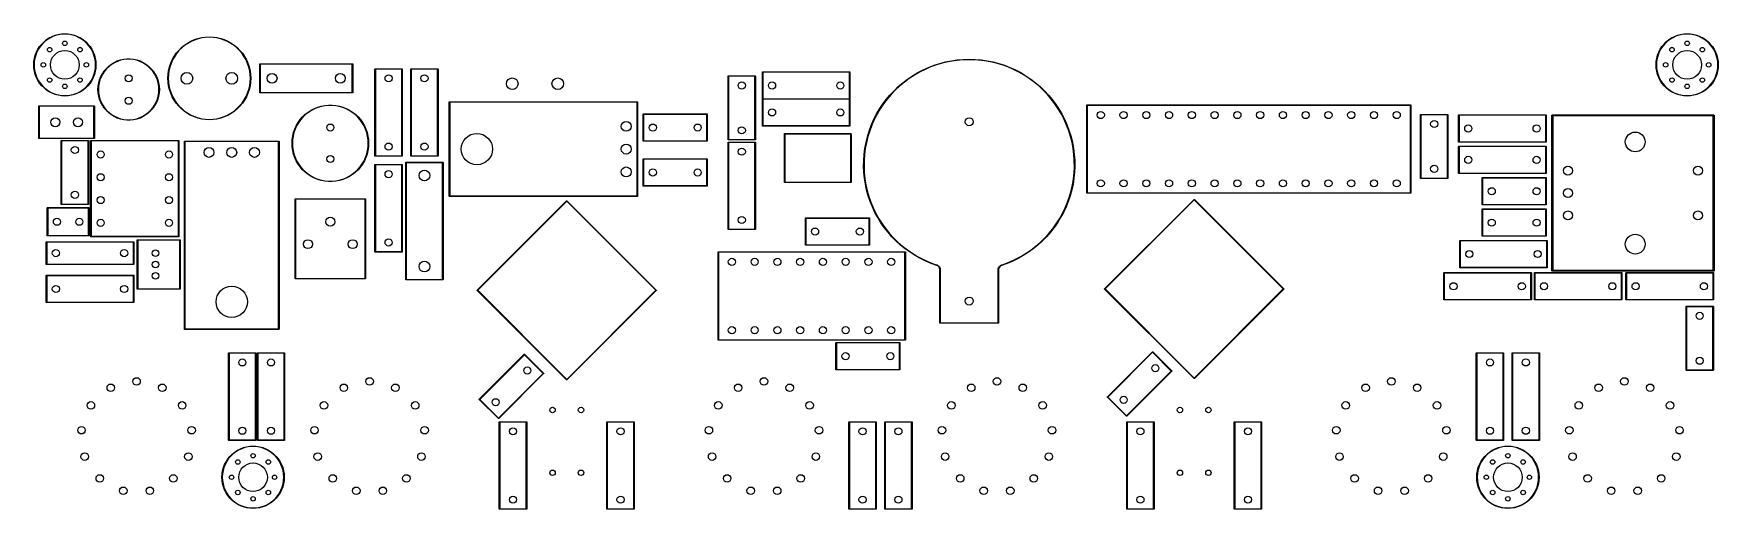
# Model space of a CAD drawing. Extents: x 2.86 to 10.25, y -4.51 to -2.42.
import ezdxf

# ---------------------------------------------------------------- set-up
doc = ezdxf.new("R2010")
doc.units = 0
doc.header["$MEASUREMENT"] = 0
doc.layers.add('BLACK', color=7, linetype='CONTINUOUS')

msp = doc.modelspace()

# ---------------------------------------------------------------- linework, layer by layer
at = {"layer": 'BLACK', "linetype": 'CONTINUOUS'}
for p, q in [((2.9117, -2.4484), (2.9237, -2.4406)), ((2.9289, -2.4397), (2.9163, -2.4473)), ((2.9237, -2.4406), (2.9365, -2.4341)), ((2.9421, -2.4336), (2.9289, -2.4397)), ((2.9365, -2.4341), (2.9498, -2.4289)), ((2.956, -2.4289), (2.9421, -2.4336)), ((2.9498, -2.4289), (2.9637, -2.4252)), ((2.9703, -2.4258), (2.956, -2.4289)), ((2.9637, -2.4252), (2.9778, -2.423)), ((2.9848, -2.4242), (2.9703, -2.4258)), ((2.9778, -2.423), (2.9921, -2.4222)), ((2.9994, -2.4242), (2.9848, -2.4242)), ((2.9921, -2.4222), (3.0064, -2.423)), ((3.014, -2.4258), (2.9994, -2.4242)), ((3.0064, -2.423), (3.0206, -2.4252)), ((3.0283, -2.4289), (3.014, -2.4258)), ((3.0206, -2.4252), (3.0344, -2.4289)), ((3.0421, -2.4336), (3.0283, -2.4289)), ((3.0344, -2.4289), (3.0478, -2.4341)), ((3.0554, -2.4397), (3.0421, -2.4336)), ((3.0478, -2.4341), (3.0605, -2.4406)), ((3.0679, -2.4473), (3.0554, -2.4397)), ((3.0605, -2.4406), (3.0725, -2.4484)), ((3.5769, -2.443), (3.5933, -2.4391)), ((3.5936, -2.4409), (3.5774, -2.4447)), ((3.5933, -2.4391), (3.61, -2.4368)), ((3.6101, -2.4386), (3.5936, -2.4409)), ((3.61, -2.4368), (3.6268, -2.436)), ((3.6268, -2.4378), (3.6101, -2.4386)), ((3.6268, -2.436), (3.6436, -2.4368)), ((3.6434, -2.4386), (3.6268, -2.4378)), ((3.6599, -2.4409), (3.6434, -2.4386)), ((3.6436, -2.4368), (3.6602, -2.4391)), ((3.6761, -2.4447), (3.6599, -2.4409)), ((3.6602, -2.4391), (3.6766, -2.443)), ((10.0377, -2.4484), (10.0497, -2.4406)), ((10.0549, -2.4397), (10.0423, -2.4473)), ((10.0497, -2.4406), (10.0625, -2.4341)), ((10.0681, -2.4336), (10.0549, -2.4397)), ((10.0625, -2.4341), (10.0758, -2.4289)), ((10.082, -2.4289), (10.0681, -2.4336)), ((10.0758, -2.4289), (10.0897, -2.4252)), ((10.0963, -2.4258), (10.082, -2.4289)), ((10.0897, -2.4252), (10.1038, -2.423)), ((10.1108, -2.4242), (10.0963, -2.4258)), ((10.1038, -2.423), (10.1181, -2.4222)), ((10.1254, -2.4242), (10.1108, -2.4242)), ((10.1181, -2.4222), (10.1324, -2.423)), ((10.14, -2.4258), (10.1254, -2.4242)), ((10.1324, -2.423), (10.1466, -2.4252)), ((10.1542, -2.4289), (10.14, -2.4258)), ((10.1466, -2.4252), (10.1604, -2.4289)), ((10.1681, -2.4336), (10.1542, -2.4289)), ((10.1604, -2.4289), (10.1738, -2.4341)), ((10.1814, -2.4397), (10.1681, -2.4336)), ((10.1738, -2.4341), (10.1865, -2.4406)), ((10.1939, -2.4473), (10.1814, -2.4397)), ((10.1865, -2.4406), (10.1985, -2.4484)), ((2.862, -2.5168), (2.8671, -2.5034)), ((2.8696, -2.5024), (2.8642, -2.5159)), ((2.8671, -2.5034), (2.8736, -2.4906)), ((2.8764, -2.4894), (2.8696, -2.5024)), ((2.8736, -2.4906), (2.8814, -2.4786)), ((2.8846, -2.4773), (2.8764, -2.4894)), ((2.8814, -2.4786), (2.8905, -2.4675)), ((2.8941, -2.4662), (2.8846, -2.4773)), ((2.8905, -2.4675), (2.9006, -2.4574)), ((2.9047, -2.4561), (2.8941, -2.4662)), ((2.9006, -2.4574), (2.9117, -2.4484)), ((2.9163, -2.4473), (2.9047, -2.4561)), ((3.0795, -2.4561), (3.0679, -2.4473)), ((3.0725, -2.4484), (3.0837, -2.4574)), ((3.0902, -2.4662), (3.0795, -2.4561)), ((3.0837, -2.4574), (3.0938, -2.4675)), ((3.0996, -2.4773), (3.0902, -2.4662)), ((3.0938, -2.4675), (3.1028, -2.4786)), ((3.1078, -2.4894), (3.0996, -2.4773)), ((3.1028, -2.4786), (3.1106, -2.4906)), ((3.1147, -2.5024), (3.1078, -2.4894)), ((3.1106, -2.4906), (3.1171, -2.5034)), ((3.1201, -2.5159), (3.1147, -2.5024)), ((3.1171, -2.5034), (3.1222, -2.5168)), ((3.472, -2.5223), (3.4815, -2.5084)), ((3.4829, -2.5094), (3.4735, -2.5232)), ((3.4815, -2.5084), (3.4922, -2.4954)), ((3.4935, -2.4966), (3.4829, -2.5094)), ((3.4922, -2.4954), (3.5041, -2.4835)), ((3.5053, -2.4849), (3.4935, -2.4966)), ((3.5041, -2.4835), (3.517, -2.4728)), ((3.5181, -2.4742), (3.5053, -2.4849)), ((3.517, -2.4728), (3.5309, -2.4633)), ((3.5319, -2.4648), (3.5181, -2.4742)), ((3.5309, -2.4633), (3.5456, -2.4551)), ((3.5464, -2.4567), (3.5319, -2.4648)), ((3.5456, -2.4551), (3.561, -2.4483)), ((3.5616, -2.45), (3.5464, -2.4567)), ((3.561, -2.4483), (3.5769, -2.443)), ((3.5774, -2.4447), (3.5616, -2.45)), ((3.6919, -2.45), (3.6761, -2.4447)), ((3.6766, -2.443), (3.6925, -2.4483)), ((3.7071, -2.4567), (3.6919, -2.45)), ((3.6925, -2.4483), (3.7079, -2.4551)), ((3.7217, -2.4648), (3.7071, -2.4567)), ((3.7079, -2.4551), (3.7226, -2.4633)), ((3.7354, -2.4742), (3.7217, -2.4648)), ((3.7226, -2.4633), (3.7365, -2.4728)), ((3.7482, -2.4849), (3.7354, -2.4742)), ((3.7365, -2.4728), (3.7494, -2.4835)), ((3.76, -2.4966), (3.7482, -2.4849)), ((3.7494, -2.4835), (3.7613, -2.4954)), ((3.7707, -2.5094), (3.76, -2.4966)), ((3.7613, -2.4954), (3.7721, -2.5084)), ((3.7801, -2.5232), (3.7707, -2.5094)), ((3.7721, -2.5084), (3.7816, -2.5223)), ((9.988, -2.5168), (9.9931, -2.5034)), ((9.9956, -2.5024), (9.9901, -2.5159)), ((9.9931, -2.5034), (9.9996, -2.4906)), ((10.0024, -2.4894), (9.9956, -2.5024)), ((9.9996, -2.4906), (10.0074, -2.4786)), ((10.0106, -2.4773), (10.0024, -2.4894)), ((10.0074, -2.4786), (10.0164, -2.4675)), ((10.0201, -2.4662), (10.0106, -2.4773)), ((10.0164, -2.4675), (10.0266, -2.4574)), ((10.0307, -2.4561), (10.0201, -2.4662)), ((10.0266, -2.4574), (10.0377, -2.4484)), ((10.0423, -2.4473), (10.0307, -2.4561)), ((10.2055, -2.4561), (10.1939, -2.4473)), ((10.1985, -2.4484), (10.2097, -2.4574)), ((10.2161, -2.4662), (10.2055, -2.4561)), ((10.2097, -2.4574), (10.2198, -2.4675)), ((10.2256, -2.4773), (10.2161, -2.4662)), ((10.2198, -2.4675), (10.2288, -2.4786)), ((10.2338, -2.4894), (10.2256, -2.4773)), ((10.2288, -2.4786), (10.2366, -2.4906)), ((10.2407, -2.5024), (10.2338, -2.4894)), ((10.2366, -2.4906), (10.2431, -2.5034)), ((10.2461, -2.5159), (10.2407, -2.5024)), ((10.2431, -2.5034), (10.2482, -2.5168)), ((2.8553, -2.5591), (2.8561, -2.5448)), ((2.8561, -2.5734), (2.8553, -2.5591)), ((2.8561, -2.5448), (2.8583, -2.5306)), ((2.8583, -2.5875), (2.8561, -2.5734)), ((2.8579, -2.5445), (2.8571, -2.5591)), ((2.8571, -2.5591), (2.8579, -2.5737)), ((2.8602, -2.53), (2.8579, -2.5445)), ((2.8579, -2.5737), (2.8602, -2.5881)), ((2.8583, -2.5306), (2.862, -2.5168)), ((2.862, -2.6013), (2.8583, -2.5875)), ((2.8642, -2.5159), (2.8602, -2.53)), ((2.8602, -2.5881), (2.8642, -2.6022)), ((3.124, -2.53), (3.1201, -2.5159)), ((3.1201, -2.6022), (3.124, -2.5881)), ((3.1222, -2.5168), (3.1259, -2.5306)), ((3.1259, -2.5875), (3.1222, -2.6013)), ((3.1264, -2.5445), (3.124, -2.53)), ((3.124, -2.5881), (3.1264, -2.5737)), ((3.1259, -2.5306), (3.1282, -2.5448)), ((3.1282, -2.5734), (3.1259, -2.5875)), ((3.1272, -2.5591), (3.1264, -2.5445)), ((3.1264, -2.5737), (3.1272, -2.5591)), ((3.1282, -2.5448), (3.1289, -2.5591)), ((3.1289, -2.5591), (3.1282, -2.5734)), ((3.1569, -2.5978), (3.1651, -2.5857)), ((3.1665, -2.5868), (3.1584, -2.5987)), ((3.1651, -2.5857), (3.1745, -2.5746)), ((3.1758, -2.5758), (3.1665, -2.5868)), ((3.1745, -2.5746), (3.1851, -2.5646)), ((3.1863, -2.5659), (3.1758, -2.5758)), ((3.1851, -2.5646), (3.1968, -2.5557)), ((3.1978, -2.5572), (3.1863, -2.5659)), ((3.1968, -2.5557), (3.2093, -2.5482)), ((3.2101, -2.5498), (3.1978, -2.5572)), ((3.2093, -2.5482), (3.2225, -2.5421)), ((3.2232, -2.5437), (3.2101, -2.5498)), ((3.2225, -2.5421), (3.2364, -2.5374)), ((3.2368, -2.5391), (3.2232, -2.5437)), ((3.2364, -2.5374), (3.2506, -2.5343)), ((3.2509, -2.536), (3.2368, -2.5391)), ((3.2506, -2.5343), (3.2651, -2.5327)), ((3.2652, -2.5344), (3.2509, -2.536)), ((3.2651, -2.5327), (3.2797, -2.5327)), ((3.2796, -2.5344), (3.2652, -2.5344)), ((3.294, -2.536), (3.2796, -2.5344)), ((3.2797, -2.5327), (3.2943, -2.5343)), ((3.308, -2.5391), (3.294, -2.536)), ((3.2943, -2.5343), (3.3085, -2.5374)), ((3.3217, -2.5437), (3.308, -2.5391)), ((3.3085, -2.5374), (3.3224, -2.5421)), ((3.3348, -2.5498), (3.3217, -2.5437)), ((3.3224, -2.5421), (3.3356, -2.5482)), ((3.3471, -2.5572), (3.3348, -2.5498)), ((3.3356, -2.5482), (3.3481, -2.5557)), ((3.3586, -2.5659), (3.3471, -2.5572)), ((3.3481, -2.5557), (3.3597, -2.5646)), ((3.369, -2.5758), (3.3586, -2.5659)), ((3.3597, -2.5646), (3.3703, -2.5746)), ((3.3784, -2.5868), (3.369, -2.5758)), ((3.3703, -2.5746), (3.3798, -2.5857)), ((3.3865, -2.5987), (3.3784, -2.5868)), ((3.3798, -2.5857), (3.388, -2.5978)), ((3.4455, -2.6013), (3.4478, -2.5847)), ((3.4495, -2.585), (3.4472, -2.6015)), ((3.4478, -2.5847), (3.4516, -2.5683)), ((3.4533, -2.5688), (3.4495, -2.585)), ((3.4516, -2.5683), (3.457, -2.5523)), ((3.4586, -2.553), (3.4533, -2.5688)), ((3.457, -2.5523), (3.4638, -2.5369)), ((3.4654, -2.5377), (3.4586, -2.553)), ((3.4638, -2.5369), (3.472, -2.5223)), ((3.4735, -2.5232), (3.4654, -2.5377)), ((3.7882, -2.5377), (3.7801, -2.5232)), ((3.7816, -2.5223), (3.7898, -2.5369)), ((3.7949, -2.553), (3.7882, -2.5377)), ((3.7898, -2.5369), (3.7966, -2.5523)), ((3.8002, -2.5688), (3.7949, -2.553)), ((3.7966, -2.5523), (3.8019, -2.5683)), ((3.804, -2.585), (3.8002, -2.5688)), ((3.8019, -2.5683), (3.8058, -2.5847)), ((3.8063, -2.6015), (3.804, -2.585)), ((3.8058, -2.5847), (3.8081, -2.6013)), ((3.8482, -2.5551), (3.8483, -2.5547)), ((3.8482, -2.6811), (3.8482, -2.5551)), ((3.8483, -2.5547), (3.8488, -2.5542)), ((3.8488, -2.5542), (3.8492, -2.5541)), ((3.8492, -2.5541), (4.2555, -2.5541)), ((3.8502, -2.5561), (3.8502, -2.6801)), ((4.2545, -2.5561), (3.8502, -2.5561)), ((4.2545, -2.6801), (4.2545, -2.5561)), ((4.2555, -2.5541), (4.2559, -2.5542)), ((4.2559, -2.5542), (4.2564, -2.5547)), ((4.2564, -2.5547), (4.2565, -2.5551)), ((4.2565, -2.5551), (4.2565, -2.6811)), ((4.3541, -2.5768), (4.3542, -2.5764)), ((4.3541, -2.9594), (4.3541, -2.5768)), ((4.3542, -2.5764), (4.3547, -2.5759)), ((4.3547, -2.5759), (4.3551, -2.5758)), ((4.3551, -2.5758), (4.4732, -2.5758)), ((4.3561, -2.5778), (4.3561, -2.9585)), ((4.4722, -2.5778), (4.3561, -2.5778)), ((4.4722, -2.9585), (4.4722, -2.5778)), ((4.4732, -2.5758), (4.4736, -2.5759)), ((4.4736, -2.5759), (4.4741, -2.5764)), ((4.4741, -2.5764), (4.4742, -2.5768)), ((4.4742, -2.5768), (4.4742, -2.9594)), ((4.5116, -2.5768), (4.5117, -2.5764)), ((4.5116, -2.9594), (4.5116, -2.5768)), ((4.5117, -2.5764), (4.5122, -2.5759)), ((4.5122, -2.5759), (4.5126, -2.5758)), ((4.5126, -2.5758), (4.6307, -2.5758)), ((4.5136, -2.5778), (4.5136, -2.9585)), ((4.6297, -2.5778), (4.5136, -2.5778)), ((4.6297, -2.9585), (4.6297, -2.5778)), ((4.6307, -2.5758), (4.6311, -2.5759)), ((4.6311, -2.5759), (4.6316, -2.5764)), ((4.6316, -2.5764), (4.6317, -2.5768)), ((4.6317, -2.5768), (4.6317, -2.9594)), ((6.0564, -2.5904), (6.0569, -2.5898)), ((6.0569, -2.5898), (6.0573, -2.5898)), ((6.0573, -2.5898), (6.44, -2.5898)), ((6.44, -2.5898), (6.4403, -2.5898)), ((6.4403, -2.5898), (6.4409, -2.5904)), ((6.7384, -2.5933), (6.7616, -2.5811)), ((6.7706, -2.5788), (6.7467, -2.5907)), ((6.7616, -2.5811), (6.7856, -2.5703)), ((6.7952, -2.5684), (6.7706, -2.5788)), ((6.7856, -2.5703), (6.8101, -2.5609)), ((6.8203, -2.5593), (6.7952, -2.5684)), ((6.8101, -2.5609), (6.835, -2.5529)), ((6.8458, -2.5517), (6.8203, -2.5593)), ((6.835, -2.5529), (6.8605, -2.5463)), ((6.8718, -2.5456), (6.8458, -2.5517)), ((6.8605, -2.5463), (6.8862, -2.5411)), ((6.8981, -2.541), (6.8718, -2.5456)), ((6.8862, -2.5411), (6.9122, -2.5374)), ((6.9246, -2.5379), (6.8981, -2.541)), ((6.9122, -2.5374), (6.9383, -2.5352)), ((6.9512, -2.5364), (6.9246, -2.5379)), ((6.9383, -2.5352), (6.9646, -2.5344)), ((6.9646, -2.5364), (6.9512, -2.5364)), ((6.9646, -2.5344), (6.9646, -2.5344)), ((6.9646, -2.5344), (6.9908, -2.5352)), ((6.9646, -2.5344), (6.9646, -2.5344)), ((6.9779, -2.5364), (6.9646, -2.5364)), ((6.9646, -2.5364), (6.9646, -2.5364)), ((6.9646, -2.5364), (6.9646, -2.5364)), ((6.9646, -2.5364), (6.9646, -2.5364)), ((6.9646, -2.5364), (6.9646, -2.5364)), ((6.9646, -2.5364), (6.9646, -2.5364)), ((7.0045, -2.5379), (6.9779, -2.5364)), ((6.9908, -2.5352), (7.017, -2.5374)), ((7.031, -2.541), (7.0045, -2.5379)), ((7.017, -2.5374), (7.0429, -2.5411)), ((7.0573, -2.5456), (7.031, -2.541)), ((7.0429, -2.5411), (7.0687, -2.5463)), ((7.0833, -2.5517), (7.0573, -2.5456)), ((7.0687, -2.5463), (7.0941, -2.5529)), ((7.1089, -2.5593), (7.0833, -2.5517)), ((7.0941, -2.5529), (7.1191, -2.5609)), ((7.134, -2.5684), (7.1089, -2.5593)), ((7.1191, -2.5609), (7.1436, -2.5703)), ((7.1585, -2.5788), (7.134, -2.5684)), ((7.1436, -2.5703), (7.1675, -2.5811)), ((7.1824, -2.5907), (7.1585, -2.5788)), ((7.1675, -2.5811), (7.1908, -2.5933)), ((9.9813, -2.5591), (9.982, -2.5448)), ((9.982, -2.5734), (9.9813, -2.5591)), ((9.982, -2.5448), (9.9843, -2.5306)), ((9.9843, -2.5875), (9.982, -2.5734)), ((9.9839, -2.5445), (9.9831, -2.5591)), ((9.9831, -2.5591), (9.9839, -2.5737)), ((9.9862, -2.53), (9.9839, -2.5445)), ((9.9839, -2.5737), (9.9862, -2.5881)), ((9.9843, -2.5306), (9.988, -2.5168)), ((9.988, -2.6013), (9.9843, -2.5875)), ((9.9901, -2.5159), (9.9862, -2.53)), ((9.9862, -2.5881), (9.9901, -2.6022)), ((10.25, -2.53), (10.2461, -2.5159)), ((10.2461, -2.6022), (10.25, -2.5881)), ((10.2482, -2.5168), (10.2519, -2.5306)), ((10.2519, -2.5875), (10.2482, -2.6013)), ((10.2524, -2.5445), (10.25, -2.53)), ((10.25, -2.5881), (10.2524, -2.5737)), ((10.2519, -2.5306), (10.2542, -2.5448)), ((10.2542, -2.5734), (10.2519, -2.5875)), ((10.2532, -2.5591), (10.2524, -2.5445)), ((10.2524, -2.5737), (10.2532, -2.5591)), ((10.2542, -2.5448), (10.2549, -2.5591)), ((10.2549, -2.5591), (10.2542, -2.5734)), ((2.8671, -2.6147), (2.862, -2.6013)), ((2.8642, -2.6022), (2.8696, -2.6158)), ((2.8736, -2.6275), (2.8671, -2.6147)), ((2.8696, -2.6158), (2.8764, -2.6287)), ((2.8814, -2.6395), (2.8736, -2.6275)), ((2.8764, -2.6287), (2.8846, -2.6408)), ((2.8905, -2.6506), (2.8814, -2.6395)), ((2.8846, -2.6408), (2.8941, -2.6519)), ((2.9006, -2.6607), (2.8905, -2.6506)), ((2.8941, -2.6519), (2.9047, -2.662)), ((2.9117, -2.6697), (2.9006, -2.6607)), ((2.9047, -2.662), (2.9163, -2.6708)), ((3.0679, -2.6708), (3.0795, -2.662)), ((3.0837, -2.6607), (3.0725, -2.6697)), ((3.0795, -2.662), (3.0902, -2.6519)), ((3.0938, -2.6506), (3.0837, -2.6607)), ((3.0902, -2.6519), (3.0996, -2.6408)), ((3.1028, -2.6395), (3.0938, -2.6506)), ((3.0996, -2.6408), (3.1078, -2.6287)), ((3.1106, -2.6275), (3.1028, -2.6395)), ((3.1078, -2.6287), (3.1147, -2.6158)), ((3.1171, -2.6147), (3.1106, -2.6275)), ((3.1147, -2.6158), (3.1201, -2.6022)), ((3.1222, -2.6013), (3.1171, -2.6147)), ((3.1376, -2.6673), (3.1384, -2.6527)), ((3.1384, -2.6527), (3.1408, -2.6383)), ((3.1402, -2.6529), (3.1394, -2.6673)), ((3.1425, -2.6387), (3.1402, -2.6529)), ((3.1408, -2.6383), (3.1447, -2.6243)), ((3.1463, -2.6248), (3.1425, -2.6387)), ((3.1447, -2.6243), (3.1501, -2.6107)), ((3.1517, -2.6114), (3.1463, -2.6248)), ((3.1501, -2.6107), (3.1569, -2.5978)), ((3.1584, -2.5987), (3.1517, -2.6114)), ((3.3932, -2.6114), (3.3865, -2.5987)), ((3.388, -2.5978), (3.3948, -2.6107)), ((3.3985, -2.6248), (3.3932, -2.6114)), ((3.3948, -2.6107), (3.4002, -2.6243)), ((3.4024, -2.6387), (3.3985, -2.6248)), ((3.4002, -2.6243), (3.4041, -2.6383)), ((3.4047, -2.6529), (3.4024, -2.6387)), ((3.4041, -2.6383), (3.4065, -2.6527)), ((3.4055, -2.6673), (3.4047, -2.6529)), ((3.4065, -2.6527), (3.4073, -2.6673)), ((3.4447, -2.6181), (3.4455, -2.6013)), ((3.4455, -2.6349), (3.4447, -2.6181)), ((3.4478, -2.6516), (3.4455, -2.6349)), ((3.4472, -2.6015), (3.4465, -2.6181)), ((3.4465, -2.6181), (3.4472, -2.6347)), ((3.4472, -2.6347), (3.4495, -2.6512)), ((3.4516, -2.6679), (3.4478, -2.6516)), ((3.4495, -2.6512), (3.4533, -2.6675)), ((3.8002, -2.6675), (3.804, -2.6512)), ((3.8058, -2.6516), (3.8019, -2.6679)), ((3.804, -2.6512), (3.8063, -2.6347)), ((3.8081, -2.6349), (3.8058, -2.6516)), ((3.8071, -2.6181), (3.8063, -2.6015)), ((3.8063, -2.6347), (3.8071, -2.6181)), ((3.8081, -2.6013), (3.8089, -2.6181)), ((3.8089, -2.6181), (3.8081, -2.6349)), ((5.9055, -2.6085), (5.9056, -2.6081)), ((5.9055, -2.888), (5.9055, -2.6085)), ((5.9056, -2.6081), (5.9061, -2.6076)), ((5.9061, -2.6076), (5.9065, -2.6075)), ((5.9065, -2.6075), (6.0246, -2.6075)), ((5.9075, -2.6094), (5.9075, -2.887)), ((6.0236, -2.6094), (5.9075, -2.6094)), ((6.0236, -2.887), (6.0236, -2.6094)), ((6.0246, -2.6075), (6.025, -2.6076)), ((6.025, -2.6076), (6.0255, -2.6081)), ((6.0255, -2.6081), (6.0256, -2.6085)), ((6.0256, -2.6085), (6.0256, -2.888)), ((6.0563, -2.5907), (6.0564, -2.5904)), ((6.0563, -2.7089), (6.0563, -2.5907)), ((6.0583, -2.5917), (6.0583, -2.7079)), ((6.439, -2.5917), (6.0583, -2.5917)), ((6.439, -2.7079), (6.439, -2.5917)), ((6.4409, -2.5904), (6.4409, -2.5907)), ((6.4409, -2.5907), (6.4409, -2.7089)), ((6.6343, -2.6725), (6.6532, -2.6544)), ((6.6592, -2.6514), (6.6397, -2.6696)), ((6.6532, -2.6544), (6.6732, -2.6373)), ((6.6797, -2.6344), (6.6592, -2.6514)), ((6.6732, -2.6373), (6.6941, -2.6214)), ((6.7012, -2.6185), (6.6797, -2.6344)), ((6.6941, -2.6214), (6.7158, -2.6067)), ((6.7236, -2.604), (6.7012, -2.6185)), ((6.7158, -2.6067), (6.7384, -2.5933)), ((6.7467, -2.5907), (6.7236, -2.604)), ((7.2056, -2.604), (7.1824, -2.5907)), ((7.1908, -2.5933), (7.2133, -2.6067)), ((7.2279, -2.6185), (7.2056, -2.604)), ((7.2133, -2.6067), (7.2351, -2.6214)), ((7.2494, -2.6344), (7.2279, -2.6185)), ((7.2351, -2.6214), (7.2559, -2.6373)), ((7.2699, -2.6514), (7.2494, -2.6344)), ((7.2559, -2.6373), (7.2759, -2.6544)), ((7.2894, -2.6696), (7.2699, -2.6514)), ((7.2759, -2.6544), (7.2948, -2.6725)), ((9.9931, -2.6147), (9.988, -2.6013)), ((9.9901, -2.6022), (9.9956, -2.6158)), ((9.9996, -2.6275), (9.9931, -2.6147)), ((9.9956, -2.6158), (10.0024, -2.6287)), ((10.0074, -2.6395), (9.9996, -2.6275)), ((10.0024, -2.6287), (10.0106, -2.6408)), ((10.0164, -2.6506), (10.0074, -2.6395)), ((10.0106, -2.6408), (10.0201, -2.6519)), ((10.0266, -2.6607), (10.0164, -2.6506)), ((10.0201, -2.6519), (10.0307, -2.662)), ((10.0377, -2.6697), (10.0266, -2.6607)), ((10.0307, -2.662), (10.0423, -2.6708)), ((10.1939, -2.6708), (10.2055, -2.662)), ((10.2097, -2.6607), (10.1985, -2.6697)), ((10.2055, -2.662), (10.2161, -2.6519)), ((10.2198, -2.6506), (10.2097, -2.6607)), ((10.2161, -2.6519), (10.2256, -2.6408)), ((10.2288, -2.6395), (10.2198, -2.6506)), ((10.2256, -2.6408), (10.2338, -2.6287)), ((10.2366, -2.6275), (10.2288, -2.6395)), ((10.2338, -2.6287), (10.2407, -2.6158)), ((10.2431, -2.6147), (10.2366, -2.6275)), ((10.2407, -2.6158), (10.2461, -2.6022)), ((10.2482, -2.6013), (10.2431, -2.6147)), ((2.9237, -2.6775), (2.9117, -2.6697)), ((2.9163, -2.6708), (2.9289, -2.6784)), ((2.9365, -2.684), (2.9237, -2.6775)), ((2.9289, -2.6784), (2.9421, -2.6845)), ((2.9498, -2.6892), (2.9365, -2.684)), ((2.9421, -2.6845), (2.956, -2.6892)), ((2.9637, -2.6929), (2.9498, -2.6892)), ((2.956, -2.6892), (2.9703, -2.6923)), ((2.9778, -2.6951), (2.9637, -2.6929)), ((2.9703, -2.6923), (2.9848, -2.6939)), ((2.9921, -2.6959), (2.9778, -2.6951)), ((2.9848, -2.6939), (2.9994, -2.6939)), ((3.0064, -2.6951), (2.9921, -2.6959)), ((2.9994, -2.6939), (3.014, -2.6923)), ((3.0206, -2.6929), (3.0064, -2.6951)), ((3.014, -2.6923), (3.0283, -2.6892)), ((3.0344, -2.6892), (3.0206, -2.6929)), ((3.0283, -2.6892), (3.0421, -2.6845)), ((3.0478, -2.684), (3.0344, -2.6892)), ((3.0421, -2.6845), (3.0554, -2.6784)), ((3.0605, -2.6775), (3.0478, -2.684)), ((3.0554, -2.6784), (3.0679, -2.6708)), ((3.0725, -2.6697), (3.0605, -2.6775)), ((3.1384, -2.6819), (3.1376, -2.6673)), ((3.1408, -2.6963), (3.1384, -2.6819)), ((3.1394, -2.6673), (3.1402, -2.6817)), ((3.1402, -2.6817), (3.1425, -2.6959)), ((3.1447, -2.7104), (3.1408, -2.6963)), ((3.1425, -2.6959), (3.1463, -2.7098)), ((3.1501, -2.7239), (3.1447, -2.7104)), ((3.1463, -2.7098), (3.1517, -2.7232)), ((3.1569, -2.7368), (3.1501, -2.7239)), ((3.1517, -2.7232), (3.1584, -2.7359)), ((3.1651, -2.7489), (3.1569, -2.7368)), ((3.1584, -2.7359), (3.1665, -2.7479)), ((3.3784, -2.7479), (3.3865, -2.7359)), ((3.388, -2.7368), (3.3798, -2.7489)), ((3.3865, -2.7359), (3.3932, -2.7232)), ((3.3948, -2.7239), (3.388, -2.7368)), ((3.3932, -2.7232), (3.3985, -2.7098)), ((3.4002, -2.7104), (3.3948, -2.7239)), ((3.3985, -2.7098), (3.4024, -2.6959)), ((3.4041, -2.6963), (3.4002, -2.7104)), ((3.4024, -2.6959), (3.4047, -2.6817)), ((3.4065, -2.6819), (3.4041, -2.6963)), ((3.4047, -2.6817), (3.4055, -2.6673)), ((3.4073, -2.6673), (3.4065, -2.6819)), ((3.457, -2.6839), (3.4516, -2.6679)), ((3.4533, -2.6675), (3.4586, -2.6832)), ((3.4638, -2.6993), (3.457, -2.6839)), ((3.4586, -2.6832), (3.4654, -2.6985)), ((3.472, -2.714), (3.4638, -2.6993)), ((3.4654, -2.6985), (3.4735, -2.713)), ((3.4815, -2.7278), (3.472, -2.714)), ((3.4735, -2.713), (3.4829, -2.7268)), ((3.4922, -2.7408), (3.4815, -2.7278)), ((3.4829, -2.7268), (3.4935, -2.7396)), ((3.76, -2.7396), (3.7707, -2.7268)), ((3.7721, -2.7278), (3.7613, -2.7408)), ((3.7707, -2.7268), (3.7801, -2.713)), ((3.7816, -2.714), (3.7721, -2.7278)), ((3.7801, -2.713), (3.7882, -2.6985)), ((3.7898, -2.6993), (3.7816, -2.714)), ((3.7882, -2.6985), (3.7949, -2.6832)), ((3.7966, -2.6839), (3.7898, -2.6993)), ((3.7949, -2.6832), (3.8002, -2.6675)), ((3.8019, -2.6679), (3.7966, -2.6839)), ((3.8483, -2.6815), (3.8482, -2.6811)), ((3.8488, -2.682), (3.8483, -2.6815)), ((3.8492, -2.6821), (3.8488, -2.682)), ((4.2555, -2.6821), (3.8492, -2.6821)), ((3.8502, -2.6801), (4.2545, -2.6801)), ((4.1186, -2.74), (4.1343, -2.7369)), ((4.1343, -2.7369), (4.1503, -2.7354)), ((4.1503, -2.7372), (4.1346, -2.7387)), ((4.1503, -2.7354), (4.1663, -2.7354)), ((4.1662, -2.7372), (4.1503, -2.7372)), ((4.182, -2.7387), (4.1662, -2.7372)), ((4.1663, -2.7354), (4.1822, -2.7369)), ((4.1822, -2.7369), (4.1979, -2.74)), ((4.2559, -2.682), (4.2555, -2.6821)), ((4.2564, -2.6815), (4.2559, -2.682)), ((4.2565, -2.6811), (4.2564, -2.6815)), ((4.6809, -2.7224), (4.681, -2.7221)), ((4.6809, -3.1358), (4.6809, -2.7224)), ((4.681, -2.7221), (4.6815, -2.7215)), ((4.6815, -2.7215), (4.6819, -2.7215)), ((4.6819, -2.7215), (5.5071, -2.7215)), ((4.6829, -2.7234), (4.6829, -3.1348)), ((5.5061, -2.7234), (4.6829, -2.7234)), ((5.5061, -3.1348), (5.5061, -2.7234)), ((5.5071, -2.7215), (5.5075, -2.7215)), ((5.5075, -2.7215), (5.508, -2.7221)), ((5.508, -2.7221), (5.5081, -2.7224)), ((5.5081, -2.7224), (5.5081, -3.1358)), ((6.0563, -2.827), (6.0563, -2.7089)), ((6.0583, -2.7079), (6.439, -2.7079)), ((6.0583, -2.7098), (6.0583, -2.826)), ((6.439, -2.7098), (6.0583, -2.7098)), ((6.439, -2.826), (6.439, -2.7098)), ((6.4409, -2.7089), (6.4409, -2.827)), ((6.5696, -2.755), (6.584, -2.733)), ((6.5879, -2.7305), (6.5731, -2.7527)), ((6.584, -2.733), (6.5996, -2.7119)), ((6.604, -2.7093), (6.5879, -2.7305)), ((6.5996, -2.7119), (6.6164, -2.6917)), ((6.6213, -2.6889), (6.604, -2.7093)), ((6.6164, -2.6917), (6.6343, -2.6725)), ((6.6397, -2.6696), (6.6213, -2.6889)), ((7.3078, -2.6889), (7.2894, -2.6696)), ((7.2948, -2.6725), (7.3127, -2.6917)), ((7.3251, -2.7093), (7.3078, -2.6889)), ((7.3127, -2.6917), (7.3295, -2.7119)), ((7.3412, -2.7305), (7.3251, -2.7093)), ((7.3295, -2.7119), (7.3451, -2.733)), ((7.356, -2.7527), (7.3412, -2.7305)), ((7.3451, -2.733), (7.3595, -2.755)), ((7.4813, -2.7362), (7.4814, -2.7358)), ((7.4813, -3.122), (7.4813, -2.7362)), ((7.4814, -2.7358), (7.4819, -2.7353)), ((7.4819, -2.7353), (7.4823, -2.7352)), ((7.4823, -2.7352), (8.9035, -2.7352)), ((7.4833, -2.7372), (7.4833, -3.1211)), ((8.9026, -2.7372), (7.4833, -2.7372)), ((8.9026, -3.1211), (8.9026, -2.7372)), ((8.9035, -2.7352), (8.9039, -2.7353)), ((8.9039, -2.7353), (8.9045, -2.7358)), ((8.9045, -2.7358), (8.9045, -2.7362)), ((8.9045, -2.7362), (8.9045, -3.122)), ((10.0497, -2.6775), (10.0377, -2.6697)), ((10.0423, -2.6708), (10.0549, -2.6784)), ((10.0625, -2.684), (10.0497, -2.6775)), ((10.0549, -2.6784), (10.0681, -2.6845)), ((10.0758, -2.6892), (10.0625, -2.684)), ((10.0681, -2.6845), (10.082, -2.6892)), ((10.0897, -2.6929), (10.0758, -2.6892)), ((10.082, -2.6892), (10.0963, -2.6923)), ((10.1038, -2.6951), (10.0897, -2.6929)), ((10.0963, -2.6923), (10.1108, -2.6939)), ((10.1181, -2.6959), (10.1038, -2.6951)), ((10.1108, -2.6939), (10.1254, -2.6939)), ((10.1324, -2.6951), (10.1181, -2.6959)), ((10.1254, -2.6939), (10.14, -2.6923)), ((10.1466, -2.6929), (10.1324, -2.6951)), ((10.14, -2.6923), (10.1542, -2.6892)), ((10.1604, -2.6892), (10.1466, -2.6929)), ((10.1542, -2.6892), (10.1681, -2.6845)), ((10.1738, -2.684), (10.1604, -2.6892)), ((10.1681, -2.6845), (10.1814, -2.6784)), ((10.1865, -2.6775), (10.1738, -2.684)), ((10.1814, -2.6784), (10.1939, -2.6708)), ((10.1985, -2.6697), (10.1865, -2.6775)), ((2.878, -2.7398), (2.8786, -2.7392)), ((2.878, -2.7402), (2.878, -2.7398)), ((2.878, -2.8819), (2.878, -2.7402)), ((2.8786, -2.7392), (2.8789, -2.7392)), ((2.8789, -2.7392), (3.1211, -2.7392)), ((2.8799, -2.7411), (2.8799, -2.8809)), ((3.1201, -2.7411), (2.8799, -2.7411)), ((3.1201, -2.8809), (3.1201, -2.7411)), ((3.1211, -2.7392), (3.1214, -2.7392)), ((3.1214, -2.7392), (3.122, -2.7398)), ((3.122, -2.7398), (3.122, -2.7402)), ((3.122, -2.7402), (3.122, -2.8819)), ((3.1745, -2.7601), (3.1651, -2.7489)), ((3.1665, -2.7479), (3.1758, -2.7588)), ((3.1851, -2.7701), (3.1745, -2.7601)), ((3.1758, -2.7588), (3.1863, -2.7687)), ((3.1968, -2.7789), (3.1851, -2.7701)), ((3.1863, -2.7687), (3.1978, -2.7775)), ((3.2093, -2.7865), (3.1968, -2.7789)), ((3.1978, -2.7775), (3.2101, -2.7849)), ((3.2225, -2.7926), (3.2093, -2.7865)), ((3.2101, -2.7849), (3.2232, -2.7909)), ((3.2364, -2.7973), (3.2225, -2.7926)), ((3.2232, -2.7909), (3.2368, -2.7955)), ((3.2506, -2.8004), (3.2364, -2.7973)), ((3.2368, -2.7955), (3.2509, -2.7986)), ((3.2651, -2.802), (3.2506, -2.8004)), ((3.2509, -2.7986), (3.2652, -2.8002)), ((3.2797, -2.802), (3.2651, -2.802)), ((3.2652, -2.8002), (3.2796, -2.8002)), ((3.2796, -2.8002), (3.294, -2.7986)), ((3.2943, -2.8004), (3.2797, -2.802)), ((3.294, -2.7986), (3.308, -2.7955)), ((3.3085, -2.7973), (3.2943, -2.8004)), ((3.308, -2.7955), (3.3217, -2.7909)), ((3.3224, -2.7926), (3.3085, -2.7973)), ((3.3217, -2.7909), (3.3348, -2.7849)), ((3.3356, -2.7865), (3.3224, -2.7926)), ((3.3348, -2.7849), (3.3471, -2.7775)), ((3.3481, -2.7789), (3.3356, -2.7865)), ((3.3471, -2.7775), (3.3586, -2.7687)), ((3.3597, -2.7701), (3.3481, -2.7789)), ((3.3586, -2.7687), (3.369, -2.7588)), ((3.3703, -2.7601), (3.3597, -2.7701)), ((3.369, -2.7588), (3.3784, -2.7479)), ((3.3798, -2.7489), (3.3703, -2.7601)), ((3.5041, -2.7527), (3.4922, -2.7408)), ((3.4935, -2.7396), (3.5053, -2.7514)), ((3.517, -2.7634), (3.5041, -2.7527)), ((3.5053, -2.7514), (3.5181, -2.762)), ((3.5309, -2.7729), (3.517, -2.7634)), ((3.5181, -2.762), (3.5319, -2.7714)), ((3.5456, -2.7811), (3.5309, -2.7729)), ((3.5319, -2.7714), (3.5464, -2.7795)), ((3.561, -2.7879), (3.5456, -2.7811)), ((3.5464, -2.7795), (3.5616, -2.7862)), ((3.5769, -2.7932), (3.561, -2.7879)), ((3.5616, -2.7862), (3.5774, -2.7915)), ((3.5933, -2.7971), (3.5769, -2.7932)), ((3.5774, -2.7915), (3.5936, -2.7954)), ((3.61, -2.7994), (3.5933, -2.7971)), ((3.5936, -2.7954), (3.6101, -2.7977)), ((3.6268, -2.8002), (3.61, -2.7994)), ((3.6101, -2.7977), (3.6268, -2.7984)), ((3.6268, -2.7984), (3.6434, -2.7977)), ((3.6436, -2.7994), (3.6268, -2.8002)), ((3.6434, -2.7977), (3.6599, -2.7954)), ((3.6602, -2.7971), (3.6436, -2.7994)), ((3.6599, -2.7954), (3.6761, -2.7915)), ((3.6766, -2.7932), (3.6602, -2.7971)), ((3.6761, -2.7915), (3.6919, -2.7862)), ((3.6925, -2.7879), (3.6766, -2.7932)), ((3.6919, -2.7862), (3.7071, -2.7795)), ((3.7079, -2.7811), (3.6925, -2.7879)), ((3.7071, -2.7795), (3.7217, -2.7714)), ((3.7226, -2.7729), (3.7079, -2.7811)), ((3.7217, -2.7714), (3.7354, -2.762)), ((3.7365, -2.7634), (3.7226, -2.7729)), ((3.7354, -2.762), (3.7482, -2.7514)), ((3.7494, -2.7527), (3.7365, -2.7634)), ((3.7482, -2.7514), (3.76, -2.7396)), ((3.7613, -2.7408), (3.7494, -2.7527)), ((4.0167, -2.8125), (4.026, -2.7995)), ((4.0274, -2.8006), (4.0182, -2.8135)), ((4.026, -2.7995), (4.0365, -2.7874)), ((4.0377, -2.7886), (4.0274, -2.8006)), ((4.0365, -2.7874), (4.048, -2.7763)), ((4.0492, -2.7777), (4.0377, -2.7886)), ((4.048, -2.7763), (4.0606, -2.7664)), ((4.0617, -2.7679), (4.0492, -2.7777)), ((4.0606, -2.7664), (4.0741, -2.7578)), ((4.075, -2.7593), (4.0617, -2.7679)), ((4.0741, -2.7578), (4.0884, -2.7504)), ((4.0891, -2.7521), (4.075, -2.7593)), ((4.0884, -2.7504), (4.1032, -2.7445)), ((4.1038, -2.7462), (4.0891, -2.7521)), ((4.1032, -2.7445), (4.1186, -2.74)), ((4.119, -2.7417), (4.1038, -2.7462)), ((4.1346, -2.7387), (4.119, -2.7417)), ((4.1975, -2.7417), (4.182, -2.7387)), ((4.2127, -2.7462), (4.1975, -2.7417)), ((4.1979, -2.74), (4.2133, -2.7445)), ((4.2274, -2.7521), (4.2127, -2.7462)), ((4.2133, -2.7445), (4.2282, -2.7504)), ((4.2415, -2.7593), (4.2274, -2.7521)), ((4.2282, -2.7504), (4.2424, -2.7578)), ((4.2549, -2.7679), (4.2415, -2.7593)), ((4.2424, -2.7578), (4.2559, -2.7664)), ((4.2673, -2.7777), (4.2549, -2.7679)), ((4.2559, -2.7664), (4.2685, -2.7763)), ((4.2788, -2.7886), (4.2673, -2.7777)), ((4.2685, -2.7763), (4.2801, -2.7874)), ((4.2892, -2.8006), (4.2788, -2.7886)), ((4.2801, -2.7874), (4.2906, -2.7995)), ((4.2984, -2.8135), (4.2892, -2.8006)), ((4.2906, -2.7995), (4.2999, -2.8125)), ((5.5325, -2.7756), (5.5326, -2.7752)), ((5.5325, -2.8937), (5.5325, -2.7756)), ((5.5326, -2.7752), (5.5331, -2.7747)), ((5.5331, -2.7747), (5.5335, -2.7746)), ((5.5335, -2.7746), (5.813, -2.7746)), ((5.5344, -2.7766), (5.5344, -2.8927)), ((5.812, -2.7766), (5.5344, -2.7766)), ((5.812, -2.8927), (5.812, -2.7766)), ((5.813, -2.7746), (5.8134, -2.7747)), ((5.8134, -2.7747), (5.8139, -2.7752)), ((5.8139, -2.7752), (5.814, -2.7756)), ((5.814, -2.7756), (5.814, -2.8937)), ((6.5342, -2.8252), (6.5447, -2.8011)), ((6.5474, -2.7995), (6.5367, -2.8239)), ((6.5447, -2.8011), (6.5565, -2.7777)), ((6.5596, -2.7757), (6.5474, -2.7995)), ((6.5565, -2.7777), (6.5696, -2.755)), ((6.5731, -2.7527), (6.5596, -2.7757)), ((7.3695, -2.7757), (7.356, -2.7527)), ((7.3595, -2.755), (7.3726, -2.7777)), ((7.3817, -2.7995), (7.3695, -2.7757)), ((7.3726, -2.7777), (7.3845, -2.8011)), ((7.3925, -2.8239), (7.3817, -2.7995)), ((7.3845, -2.8011), (7.3949, -2.8252)), ((8.947, -2.7776), (8.9471, -2.7772)), ((8.947, -3.0571), (8.947, -2.7776)), ((8.9471, -2.7772), (8.9477, -2.7766)), ((8.9477, -2.7766), (8.948, -2.7766)), ((8.948, -2.7766), (9.0661, -2.7766)), ((8.949, -2.7785), (8.949, -3.0561)), ((9.0652, -2.7785), (8.949, -2.7785)), ((9.0652, -3.0561), (9.0652, -2.7785)), ((9.0661, -2.7766), (9.0665, -2.7766)), ((9.0665, -2.7766), (9.0671, -2.7772)), ((9.0671, -2.7772), (9.0671, -2.7776)), ((9.0671, -2.7776), (9.0671, -3.0571)), ((9.1144, -2.7792), (9.115, -2.7786)), ((9.1144, -2.7795), (9.1144, -2.7792)), ((9.1144, -2.8976), (9.1144, -2.7795)), ((9.115, -2.7786), (9.1154, -2.7785)), ((9.1154, -2.7785), (9.498, -2.7785)), ((9.1163, -2.7805), (9.1163, -2.8967)), ((9.497, -2.7805), (9.1163, -2.7805)), ((9.497, -2.8967), (9.497, -2.7805)), ((9.498, -2.7785), (9.4984, -2.7786)), ((9.4984, -2.7786), (9.4989, -2.7792)), ((9.4989, -2.7792), (9.499, -2.7795)), ((9.499, -2.7795), (9.499, -2.8976)), ((9.5236, -2.7812), (9.5238, -2.7804)), ((9.5236, -3.4629), (9.5236, -2.7812)), ((9.5238, -2.7804), (9.5248, -2.7794)), ((9.5248, -2.7794), (9.5256, -2.7792)), ((9.5256, -2.7792), (10.2343, -2.7792)), ((9.5276, -2.7831), (9.5276, -3.4609)), ((10.2323, -2.7831), (9.5276, -2.7831)), ((10.2323, -3.4609), (10.2323, -2.7831)), ((10.2343, -2.7792), (10.235, -2.7794)), ((10.235, -2.7794), (10.2361, -2.7804)), ((10.2361, -2.7804), (10.2362, -2.7812)), ((10.2362, -2.7812), (10.2362, -3.4629)), ((2.878, -2.8823), (2.878, -2.8819)), ((2.8786, -2.8828), (2.878, -2.8823)), ((2.8789, -2.8829), (2.8786, -2.8828)), ((3.1211, -2.8829), (2.8789, -2.8829)), ((2.8799, -2.8809), (3.1201, -2.8809)), ((3.1214, -2.8828), (3.1211, -2.8829)), ((3.122, -2.8823), (3.1214, -2.8828)), ((3.122, -2.8819), (3.122, -2.8823)), ((3.9907, -2.8875), (3.993, -2.8717)), ((3.9947, -2.872), (3.9925, -2.8877)), ((3.993, -2.8717), (3.9968, -2.8561)), ((3.9985, -2.8566), (3.9947, -2.872)), ((3.9968, -2.8561), (4.002, -2.841)), ((4.0037, -2.8417), (3.9985, -2.8566)), ((4.002, -2.841), (4.0087, -2.8264)), ((4.0103, -2.8272), (4.0037, -2.8417)), ((4.0087, -2.8264), (4.0167, -2.8125)), ((4.0182, -2.8135), (4.0103, -2.8272)), ((4.3063, -2.8272), (4.2984, -2.8135)), ((4.2999, -2.8125), (4.3079, -2.8264)), ((4.3129, -2.8417), (4.3063, -2.8272)), ((4.3079, -2.8264), (4.3145, -2.841)), ((4.318, -2.8566), (4.3129, -2.8417)), ((4.3145, -2.841), (4.3198, -2.8561)), ((4.3218, -2.872), (4.318, -2.8566)), ((4.3198, -2.8561), (4.3235, -2.8717)), ((4.324, -2.8877), (4.3218, -2.872)), ((4.3235, -2.8717), (4.3258, -2.8875)), ((6.0564, -2.8273), (6.0563, -2.827)), ((6.0569, -2.8279), (6.0564, -2.8273)), ((6.0573, -2.828), (6.0569, -2.8279)), ((6.44, -2.828), (6.0573, -2.828)), ((6.0583, -2.826), (6.439, -2.826)), ((6.1526, -2.8618), (6.1532, -2.8613)), ((6.1526, -2.8622), (6.1526, -2.8618)), ((6.1526, -3.0748), (6.1526, -2.8622)), ((6.1532, -2.8613), (6.1535, -2.8612)), ((6.1535, -2.8612), (6.4449, -2.8612)), ((6.1545, -2.8632), (6.1545, -3.0738)), ((6.4439, -2.8632), (6.1545, -2.8632)), ((6.4403, -2.8279), (6.44, -2.828)), ((6.4409, -2.8273), (6.4403, -2.8279)), ((6.4409, -2.827), (6.4409, -2.8273)), ((6.4439, -3.0738), (6.4439, -2.8632)), ((6.4449, -2.8612), (6.4453, -2.8613)), ((6.4453, -2.8613), (6.4458, -2.8618)), ((6.4458, -2.8618), (6.4459, -2.8622)), ((6.4459, -2.8622), (6.4459, -3.0748)), ((6.5112, -2.9004), (6.5174, -2.8749)), ((6.5194, -2.8744), (6.513, -2.9003)), ((6.5174, -2.8749), (6.5251, -2.8498)), ((6.5273, -2.8489), (6.5194, -2.8744)), ((6.5251, -2.8498), (6.5342, -2.8252)), ((6.5367, -2.8239), (6.5273, -2.8489)), ((7.4018, -2.8489), (7.3925, -2.8239)), ((7.3949, -2.8252), (7.404, -2.8498)), ((7.4097, -2.8744), (7.4018, -2.8489)), ((7.404, -2.8498), (7.4117, -2.8749)), ((7.4161, -2.9003), (7.4097, -2.8744)), ((7.4117, -2.8749), (7.418, -2.9004)), ((2.9762, -2.8917), (2.9763, -2.8914)), ((2.9762, -3.1713), (2.9762, -2.8917)), ((2.9763, -2.8914), (2.9768, -2.8908)), ((2.9768, -2.8908), (2.9772, -2.8907)), ((2.9772, -2.8907), (3.0953, -2.8907)), ((2.9781, -2.8927), (2.9781, -3.1703)), ((3.0943, -2.8927), (2.9781, -2.8927)), ((3.0943, -3.1703), (3.0943, -2.8927)), ((3.0953, -2.8907), (3.0957, -2.8908)), ((3.0957, -2.8908), (3.0962, -2.8914)), ((3.0962, -2.8914), (3.0963, -2.8917)), ((3.0963, -2.8917), (3.0963, -3.1713)), ((3.1053, -2.8917), (3.1054, -2.8914)), ((3.1053, -3.313), (3.1053, -2.8917)), ((3.1054, -2.8914), (3.1059, -2.8908)), ((3.1059, -2.8908), (3.1063, -2.8907)), ((3.1063, -2.8907), (3.4921, -2.8907)), ((3.1073, -2.8927), (3.1073, -3.312)), ((3.4911, -2.8927), (3.1073, -2.8927)), ((3.4911, -3.312), (3.4911, -2.8927)), ((3.4921, -2.8907), (3.4925, -2.8908)), ((3.4925, -2.8908), (3.493, -2.8914)), ((3.493, -2.8914), (3.4931, -2.8917)), ((3.4931, -2.8917), (3.4931, -3.313)), ((3.5175, -2.8945), (3.5176, -2.8941)), ((3.5175, -3.7197), (3.5175, -2.8945)), ((3.5176, -2.8941), (3.5181, -2.8936)), ((3.5181, -2.8936), (3.5185, -2.8935)), ((3.5185, -2.8935), (3.9319, -2.8935)), ((3.5195, -2.8955), (3.5195, -3.7187)), ((3.9309, -2.8955), (3.5195, -2.8955)), ((3.9309, -3.7187), (3.9309, -2.8955)), ((3.9319, -2.8935), (3.9323, -2.8936)), ((3.9323, -2.8936), (3.9328, -2.8941)), ((3.9328, -2.8941), (3.9329, -2.8945)), ((3.9329, -2.8945), (3.9329, -3.7197)), ((3.99, -2.9035), (3.9907, -2.8875)), ((3.9907, -2.9195), (3.99, -2.9035)), ((3.993, -2.9354), (3.9907, -2.9195)), ((3.9925, -2.8877), (3.9917, -2.9035)), ((3.9917, -2.9035), (3.9925, -2.9194)), ((3.9925, -2.9194), (3.9947, -2.9351)), ((3.9968, -2.951), (3.993, -2.9354)), ((3.9947, -2.9351), (3.9985, -2.9505)), ((4.002, -2.9661), (3.9968, -2.951)), ((3.9985, -2.9505), (4.0037, -2.9654)), ((4.3129, -2.9654), (4.318, -2.9505)), ((4.3198, -2.951), (4.3145, -2.9661)), ((4.318, -2.9505), (4.3218, -2.9351)), ((4.3235, -2.9354), (4.3198, -2.951)), ((4.3218, -2.9351), (4.324, -2.9194)), ((4.3258, -2.9195), (4.3235, -2.9354)), ((4.3248, -2.9035), (4.324, -2.8877)), ((4.324, -2.9194), (4.3248, -2.9035)), ((4.3258, -2.8875), (4.3266, -2.9035)), ((4.3266, -2.9035), (4.3258, -2.9195)), ((4.3542, -2.9598), (4.3541, -2.9594)), ((4.3547, -2.9604), (4.3542, -2.9598)), ((4.3561, -2.9585), (4.4722, -2.9585)), ((4.4741, -2.9598), (4.4736, -2.9604)), ((4.4742, -2.9594), (4.4741, -2.9598)), ((4.5117, -2.9598), (4.5116, -2.9594)), ((4.5122, -2.9604), (4.5117, -2.9598)), ((4.5136, -2.9585), (4.6297, -2.9585)), ((4.6316, -2.9598), (4.6311, -2.9604)), ((4.6317, -2.9594), (4.6316, -2.9598)), ((5.5326, -2.8941), (5.5325, -2.8937)), ((5.5331, -2.8946), (5.5326, -2.8941)), ((5.5335, -2.8947), (5.5331, -2.8946)), ((5.813, -2.8947), (5.5335, -2.8947)), ((5.5344, -2.8927), (5.812, -2.8927)), ((5.8134, -2.8946), (5.813, -2.8947)), ((5.8139, -2.8941), (5.8134, -2.8946)), ((5.814, -2.8937), (5.8139, -2.8941)), ((5.9056, -2.8884), (5.9055, -2.888)), ((5.9055, -2.899), (5.9056, -2.8986)), ((5.9055, -3.2817), (5.9055, -2.899)), ((5.9061, -2.8889), (5.9056, -2.8884)), ((5.9056, -2.8986), (5.9061, -2.8981)), ((5.9065, -2.889), (5.9061, -2.8889)), ((5.9061, -2.8981), (5.9065, -2.898)), ((6.0246, -2.889), (5.9065, -2.889)), ((5.9065, -2.898), (6.0246, -2.898)), ((5.9075, -2.887), (6.0236, -2.887)), ((5.9075, -2.9), (5.9075, -3.2807)), ((6.0236, -2.9), (5.9075, -2.9)), ((6.0236, -3.2807), (6.0236, -2.9)), ((6.025, -2.8889), (6.0246, -2.889)), ((6.0246, -2.898), (6.025, -2.8981)), ((6.0255, -2.8884), (6.025, -2.8889)), ((6.025, -2.8981), (6.0255, -2.8986)), ((6.0256, -2.888), (6.0255, -2.8884)), ((6.0255, -2.8986), (6.0256, -2.899)), ((6.0256, -2.899), (6.0256, -3.2817)), ((6.5012, -2.9784), (6.503, -2.9523)), ((6.5047, -2.953), (6.5029, -2.9796)), ((6.503, -2.9523), (6.5064, -2.9262)), ((6.5081, -2.9265), (6.5047, -2.953)), ((6.5064, -2.9262), (6.5112, -2.9004)), ((6.513, -2.9003), (6.5081, -2.9265)), ((7.421, -2.9265), (7.4161, -2.9003)), ((7.418, -2.9004), (7.4228, -2.9262)), ((7.4244, -2.953), (7.421, -2.9265)), ((7.4228, -2.9262), (7.4261, -2.9523)), ((7.4262, -2.9796), (7.4244, -2.953)), ((7.4261, -2.9523), (7.428, -2.9784)), ((9.1144, -2.898), (9.1144, -2.8976)), ((9.115, -2.8985), (9.1144, -2.898)), ((9.1144, -2.9169), (9.115, -2.9164)), ((9.1144, -2.9173), (9.1144, -2.9169)), ((9.1144, -3.0354), (9.1144, -2.9173)), ((9.1154, -2.8986), (9.115, -2.8985)), ((9.115, -2.9164), (9.1154, -2.9163)), ((9.498, -2.8986), (9.1154, -2.8986)), ((9.1154, -2.9163), (9.498, -2.9163)), ((9.1163, -2.8967), (9.497, -2.8967)), ((9.1163, -2.9183), (9.1163, -3.0344)), ((9.497, -2.9183), (9.1163, -2.9183)), ((9.497, -3.0344), (9.497, -2.9183)), ((9.4984, -2.8985), (9.498, -2.8986)), ((9.498, -2.9163), (9.4984, -2.9164)), ((9.4989, -2.898), (9.4984, -2.8985)), ((9.4984, -2.9164), (9.4989, -2.9169)), ((9.499, -2.8976), (9.4989, -2.898)), ((9.4989, -2.9169), (9.499, -2.9173)), ((9.499, -2.9173), (9.499, -3.0354)), ((4.0087, -2.9807), (4.002, -2.9661)), ((4.0037, -2.9654), (4.0103, -2.9799)), ((4.0167, -2.9945), (4.0087, -2.9807)), ((4.0103, -2.9799), (4.0182, -2.9936)), ((4.026, -3.0076), (4.0167, -2.9945)), ((4.0182, -2.9936), (4.0274, -3.0065)), ((4.0365, -3.0197), (4.026, -3.0076)), ((4.0274, -3.0065), (4.0377, -3.0185)), ((4.048, -3.0307), (4.0365, -3.0197)), ((4.0377, -3.0185), (4.0492, -3.0294)), ((4.0606, -3.0406), (4.048, -3.0307)), ((4.0492, -3.0294), (4.0617, -3.0392)), ((4.2549, -3.0392), (4.2673, -3.0294)), ((4.2685, -3.0307), (4.2559, -3.0406)), ((4.2673, -3.0294), (4.2788, -3.0185)), ((4.2801, -3.0197), (4.2685, -3.0307)), ((4.2788, -3.0185), (4.2892, -3.0065)), ((4.2906, -3.0076), (4.2801, -3.0197)), ((4.2892, -3.0065), (4.2984, -2.9936)), ((4.2999, -2.9945), (4.2906, -3.0076)), ((4.2984, -2.9936), (4.3063, -2.9799)), ((4.3079, -2.9807), (4.2999, -2.9945)), ((4.3063, -2.9799), (4.3129, -2.9654)), ((4.3145, -2.9661), (4.3079, -2.9807)), ((4.3541, -2.9976), (4.3542, -2.9973)), ((4.3541, -3.3803), (4.3541, -2.9976)), ((4.3542, -2.9973), (4.3547, -2.9967)), ((4.3551, -2.9604), (4.3547, -2.9604)), ((4.3547, -2.9967), (4.3551, -2.9967)), ((4.4732, -2.9604), (4.3551, -2.9604)), ((4.3551, -2.9967), (4.4732, -2.9967)), ((4.3561, -2.9986), (4.3561, -3.3793)), ((4.4722, -2.9986), (4.3561, -2.9986)), ((4.4722, -3.3793), (4.4722, -2.9986)), ((4.4736, -2.9604), (4.4732, -2.9604)), ((4.4732, -2.9967), (4.4736, -2.9967)), ((4.4736, -2.9967), (4.4741, -2.9973)), ((4.4741, -2.9973), (4.4742, -2.9976)), ((4.4742, -2.9976), (4.4742, -3.3803)), ((4.49, -2.9874), (4.4906, -2.9869)), ((4.49, -2.9878), (4.49, -2.9874)), ((4.49, -3.502), (4.49, -2.9878)), ((4.4906, -2.9869), (4.4909, -2.9868)), ((4.4909, -2.9868), (4.6524, -2.9868)), ((4.4919, -2.9888), (4.4919, -3.501)), ((4.6514, -2.9888), (4.4919, -2.9888)), ((4.5126, -2.9604), (4.5122, -2.9604)), ((4.6307, -2.9604), (4.5126, -2.9604)), ((4.6311, -2.9604), (4.6307, -2.9604)), ((4.6514, -3.501), (4.6514, -2.9888)), ((4.6524, -2.9868), (4.6527, -2.9869)), ((4.6527, -2.9869), (4.6533, -2.9874)), ((4.6533, -2.9874), (4.6533, -2.9878)), ((4.6533, -2.9878), (4.6533, -3.502)), ((5.5325, -2.9724), (5.5326, -2.9721)), ((5.5325, -3.0906), (5.5325, -2.9724)), ((5.5326, -2.9721), (5.5331, -2.9715)), ((5.5331, -2.9715), (5.5335, -2.9715)), ((5.5335, -2.9715), (5.813, -2.9715)), ((5.5344, -2.9734), (5.5344, -3.0896)), ((5.812, -2.9734), (5.5344, -2.9734)), ((5.812, -3.0896), (5.812, -2.9734)), ((5.813, -2.9715), (5.8134, -2.9715)), ((5.8134, -2.9715), (5.8139, -2.9721)), ((5.8139, -2.9721), (5.814, -2.9724)), ((5.814, -2.9724), (5.814, -3.0906)), ((6.5008, -3.0047), (6.5012, -2.9784)), ((6.5019, -3.0309), (6.5008, -3.0047)), ((6.5045, -3.057), (6.5019, -3.0309)), ((6.5029, -2.9796), (6.5026, -3.0063)), ((6.5026, -3.0063), (6.5038, -3.0329)), ((6.5038, -3.0329), (6.5066, -3.0594)), ((7.4225, -3.0594), (7.4253, -3.0329)), ((7.4272, -3.0309), (7.4246, -3.057)), ((7.4253, -3.0329), (7.4265, -3.0063)), ((7.4265, -3.0063), (7.4262, -2.9796)), ((7.4283, -3.0047), (7.4272, -3.0309)), ((7.428, -2.9784), (7.4283, -3.0047)), ((4.0741, -3.0493), (4.0606, -3.0406)), ((4.0617, -3.0392), (4.075, -3.0478)), ((4.0884, -3.0566), (4.0741, -3.0493)), ((4.075, -3.0478), (4.0891, -3.055)), ((4.1032, -3.0626), (4.0884, -3.0566)), ((4.0891, -3.055), (4.1038, -3.0609)), ((4.1186, -3.0671), (4.1032, -3.0626)), ((4.1038, -3.0609), (4.119, -3.0654)), ((4.1343, -3.0701), (4.1186, -3.0671)), ((4.119, -3.0654), (4.1346, -3.0684)), ((4.1503, -3.0717), (4.1343, -3.0701)), ((4.1346, -3.0684), (4.1503, -3.0699)), ((4.1503, -3.0699), (4.1662, -3.0699)), ((4.1663, -3.0717), (4.1503, -3.0717)), ((4.1662, -3.0699), (4.182, -3.0684)), ((4.1822, -3.0701), (4.1663, -3.0717)), ((4.182, -3.0684), (4.1975, -3.0654)), ((4.1979, -3.0671), (4.1822, -3.0701)), ((4.1975, -3.0654), (4.2127, -3.0609)), ((4.2133, -3.0626), (4.1979, -3.0671)), ((4.2127, -3.0609), (4.2274, -3.055)), ((4.2282, -3.0566), (4.2133, -3.0626)), ((4.2274, -3.055), (4.2415, -3.0478)), ((4.2424, -3.0493), (4.2282, -3.0566)), ((4.2415, -3.0478), (4.2549, -3.0392)), ((4.2559, -3.0406), (4.2424, -3.0493)), ((5.5326, -3.0909), (5.5325, -3.0906)), ((5.5331, -3.0915), (5.5326, -3.0909)), ((5.5335, -3.0915), (5.5331, -3.0915)), ((5.813, -3.0915), (5.5335, -3.0915)), ((5.5344, -3.0896), (5.812, -3.0896)), ((5.8134, -3.0915), (5.813, -3.0915)), ((5.8139, -3.0909), (5.8134, -3.0915)), ((5.814, -3.0906), (5.8139, -3.0909)), ((6.1526, -3.0752), (6.1526, -3.0748)), ((6.1532, -3.0757), (6.1526, -3.0752)), ((6.1535, -3.0758), (6.1532, -3.0757)), ((6.4449, -3.0758), (6.1535, -3.0758)), ((6.1545, -3.0738), (6.4439, -3.0738)), ((6.4453, -3.0757), (6.4449, -3.0758)), ((6.4458, -3.0752), (6.4453, -3.0757)), ((6.4459, -3.0748), (6.4458, -3.0752)), ((6.5086, -3.083), (6.5045, -3.057)), ((6.5066, -3.0594), (6.5109, -3.0858)), ((6.5141, -3.1086), (6.5086, -3.083)), ((6.5109, -3.0858), (6.5168, -3.1118)), ((7.4124, -3.1118), (7.4182, -3.0858)), ((7.4205, -3.083), (7.415, -3.1086)), ((7.4182, -3.0858), (7.4225, -3.0594)), ((7.4246, -3.057), (7.4205, -3.083)), ((8.9471, -3.0575), (8.947, -3.0571)), ((8.9477, -3.058), (8.9471, -3.0575)), ((8.948, -3.0581), (8.9477, -3.058)), ((9.0661, -3.0581), (8.948, -3.0581)), ((8.949, -3.0561), (9.0652, -3.0561)), ((9.0665, -3.058), (9.0661, -3.0581)), ((9.0671, -3.0575), (9.0665, -3.058)), ((9.0671, -3.0571), (9.0671, -3.0575)), ((9.1144, -3.0358), (9.1144, -3.0354)), ((9.115, -3.0363), (9.1144, -3.0358)), ((9.1154, -3.0364), (9.115, -3.0363)), ((9.498, -3.0364), (9.1154, -3.0364)), ((9.1163, -3.0344), (9.497, -3.0344)), ((9.2175, -3.0551), (9.2176, -3.0547)), ((9.2175, -3.1732), (9.2175, -3.0551)), ((9.2176, -3.0547), (9.2181, -3.0542)), ((9.2181, -3.0542), (9.2185, -3.0541)), ((9.2185, -3.0541), (9.498, -3.0541)), ((9.2195, -3.0561), (9.2195, -3.1722)), ((9.497, -3.0561), (9.2195, -3.0561)), ((9.497, -3.1722), (9.497, -3.0561)), ((9.4984, -3.0363), (9.498, -3.0364)), ((9.498, -3.0541), (9.4984, -3.0542)), ((9.4989, -3.0358), (9.4984, -3.0363)), ((9.4984, -3.0542), (9.4989, -3.0547)), ((9.499, -3.0354), (9.4989, -3.0358)), ((9.4989, -3.0547), (9.499, -3.0551)), ((9.499, -3.0551), (9.499, -3.1732)), ((2.9763, -3.1716), (2.9762, -3.1713)), ((2.9768, -3.1722), (2.9763, -3.1716)), ((2.9772, -3.1722), (2.9768, -3.1722)), ((3.0953, -3.1722), (2.9772, -3.1722)), ((2.9781, -3.1703), (3.0943, -3.1703)), ((3.0957, -3.1722), (3.0953, -3.1722)), ((3.0962, -3.1716), (3.0957, -3.1722)), ((3.0963, -3.1713), (3.0962, -3.1716)), ((4.0037, -3.1476), (4.0038, -3.1473)), ((4.0037, -3.498), (4.0037, -3.1476)), ((4.0038, -3.1473), (4.0043, -3.1467)), ((4.0043, -3.1467), (4.0047, -3.1467)), ((4.0047, -3.1467), (4.3118, -3.1467)), ((4.0057, -3.1486), (4.0057, -3.497)), ((4.3108, -3.1486), (4.0057, -3.1486)), ((4.3108, -3.497), (4.3108, -3.1486)), ((4.3118, -3.1467), (4.3122, -3.1467)), ((4.3122, -3.1467), (4.3127, -3.1473)), ((4.3127, -3.1473), (4.3128, -3.1476)), ((4.3128, -3.1476), (4.3128, -3.498)), ((4.681, -3.1362), (4.6809, -3.1358)), ((4.6815, -3.1367), (4.681, -3.1362)), ((4.6819, -3.1368), (4.6815, -3.1367)), ((5.5071, -3.1368), (4.6819, -3.1368)), ((4.6829, -3.1348), (5.5061, -3.1348)), ((4.8036, -3.5484), (5.1962, -3.1559)), ((5.1969, -3.1579), (4.8057, -3.5491)), ((5.1962, -3.1559), (5.1965, -3.1556)), ((5.1965, -3.1556), (5.1972, -3.1556)), ((5.588, -3.5491), (5.1969, -3.1579)), ((5.1972, -3.1556), (5.1975, -3.1559)), ((5.1975, -3.1559), (5.5901, -3.5484)), ((5.5075, -3.1367), (5.5071, -3.1368)), ((5.508, -3.1362), (5.5075, -3.1367)), ((5.5081, -3.1358), (5.508, -3.1362)), ((6.5211, -3.1339), (6.5141, -3.1086)), ((6.5168, -3.1118), (6.5241, -3.1375)), ((6.5295, -3.1588), (6.5211, -3.1339)), ((6.5241, -3.1375), (6.5328, -3.1627)), ((6.5393, -3.1831), (6.5295, -3.1588)), ((6.5328, -3.1627), (6.5431, -3.1873)), ((7.3861, -3.1873), (7.3963, -3.1627)), ((7.3996, -3.1588), (7.3899, -3.1831)), ((7.3963, -3.1627), (7.4051, -3.1375)), ((7.408, -3.1339), (7.3996, -3.1588)), ((7.4051, -3.1375), (7.4124, -3.1118)), ((7.415, -3.1086), (7.408, -3.1339)), ((7.4814, -3.1224), (7.4813, -3.122)), ((7.4819, -3.123), (7.4814, -3.1224)), ((7.4823, -3.123), (7.4819, -3.123)), ((8.9035, -3.123), (7.4823, -3.123)), ((7.4833, -3.1211), (8.9026, -3.1211)), ((7.5595, -3.5426), (7.9521, -3.1501)), ((7.9528, -3.1522), (7.5616, -3.5433)), ((7.9521, -3.1501), (7.9524, -3.1499)), ((7.9524, -3.1499), (7.9531, -3.1499)), ((8.3439, -3.5433), (7.9528, -3.1522)), ((7.9531, -3.1499), (7.9535, -3.1501)), ((7.9535, -3.1501), (8.346, -3.5426)), ((8.9039, -3.123), (8.9035, -3.123)), ((8.9045, -3.1224), (8.9039, -3.123)), ((8.9045, -3.122), (8.9045, -3.1224)), ((9.2176, -3.1736), (9.2175, -3.1732)), ((9.2181, -3.1741), (9.2176, -3.1736)), ((9.2185, -3.1742), (9.2181, -3.1741)), ((9.498, -3.1742), (9.2185, -3.1742)), ((9.2195, -3.1722), (9.497, -3.1722)), ((9.4984, -3.1741), (9.498, -3.1742)), ((9.4989, -3.1736), (9.4984, -3.1741)), ((9.499, -3.1732), (9.4989, -3.1736)), ((2.9152, -3.1866), (2.9158, -3.1861)), ((2.9152, -3.187), (2.9152, -3.1866)), ((2.9152, -3.3091), (2.9152, -3.187)), ((2.9158, -3.1861), (2.9161, -3.186)), ((2.9161, -3.186), (3.0972, -3.186)), ((2.9171, -3.188), (2.9171, -3.3081)), ((3.0963, -3.188), (2.9171, -3.188)), ((3.0963, -3.3081), (3.0963, -3.188)), ((3.0972, -3.186), (3.0976, -3.1861)), ((3.0976, -3.1861), (3.0982, -3.1866)), ((3.0982, -3.1866), (3.0982, -3.187)), ((3.0982, -3.187), (3.0982, -3.3091)), ((6.2451, -3.2323), (6.2452, -3.2319)), ((6.2451, -3.3504), (6.2451, -3.2323)), ((6.2452, -3.2319), (6.2457, -3.2314)), ((6.2457, -3.2314), (6.2461, -3.2313)), ((6.2461, -3.2313), (6.5256, -3.2313)), ((6.247, -3.2333), (6.247, -3.3494)), ((6.5246, -3.2333), (6.247, -3.2333)), ((6.5246, -3.3494), (6.5246, -3.2333)), ((6.5256, -3.2313), (6.526, -3.2314)), ((6.526, -3.2314), (6.5265, -3.2319)), ((6.5265, -3.2319), (6.5266, -3.2323)), ((6.5266, -3.2323), (6.5266, -3.3504)), ((6.5504, -3.2069), (6.5393, -3.1831)), ((6.5431, -3.1873), (6.5547, -3.2113)), ((6.5629, -3.23), (6.5504, -3.2069)), ((6.5547, -3.2113), (6.5677, -3.2346)), ((6.5767, -3.2523), (6.5629, -3.23)), ((6.5677, -3.2346), (6.582, -3.2571)), ((6.5917, -3.2739), (6.5767, -3.2523)), ((7.3525, -3.2523), (7.3374, -3.2739)), ((7.3471, -3.2571), (7.3614, -3.2346)), ((7.3662, -3.23), (7.3525, -3.2523)), ((7.3614, -3.2346), (7.3744, -3.2113)), ((7.3787, -3.2069), (7.3662, -3.23)), ((7.3744, -3.2113), (7.3861, -3.1873)), ((7.3899, -3.1831), (7.3787, -3.2069)), ((9.2175, -3.1929), (9.2176, -3.1925)), ((9.2175, -3.311), (9.2175, -3.1929)), ((9.2176, -3.1925), (9.2181, -3.192)), ((9.2181, -3.192), (9.2185, -3.1919)), ((9.2185, -3.1919), (9.498, -3.1919)), ((9.2195, -3.1939), (9.2195, -3.31)), ((9.497, -3.1939), (9.2195, -3.1939)), ((9.497, -3.31), (9.497, -3.1939)), ((9.498, -3.1919), (9.4984, -3.192)), ((9.4984, -3.192), (9.4989, -3.1925)), ((9.4989, -3.1925), (9.499, -3.1929)), ((9.499, -3.1929), (9.499, -3.311)), ((2.9152, -3.3094), (2.9152, -3.3091)), ((2.9158, -3.31), (2.9152, -3.3094)), ((2.9161, -3.31), (2.9158, -3.31)), ((3.0972, -3.31), (2.9161, -3.31)), ((2.9171, -3.3081), (3.0963, -3.3081)), ((3.0976, -3.31), (3.0972, -3.31)), ((3.0982, -3.3094), (3.0976, -3.31)), ((3.0982, -3.3091), (3.0982, -3.3094)), ((3.1054, -3.3134), (3.1053, -3.313)), ((3.1059, -3.3139), (3.1054, -3.3134)), ((3.1063, -3.314), (3.1059, -3.3139)), ((3.4921, -3.314), (3.1063, -3.314)), ((3.1073, -3.312), (3.4911, -3.312)), ((3.3104, -3.3283), (3.3105, -3.328)), ((3.3104, -3.5433), (3.3104, -3.3283)), ((3.3105, -3.328), (3.311, -3.3274)), ((3.311, -3.3274), (3.3114, -3.3274)), ((3.3114, -3.3274), (3.498, -3.3274)), ((3.3124, -3.3293), (3.3124, -3.5423)), ((3.497, -3.3293), (3.3124, -3.3293)), ((3.4925, -3.3139), (3.4921, -3.314)), ((3.493, -3.3134), (3.4925, -3.3139)), ((3.4931, -3.313), (3.493, -3.3134)), ((3.497, -3.5423), (3.497, -3.3293)), ((3.498, -3.3274), (3.4984, -3.3274)), ((3.4984, -3.3274), (3.4989, -3.328)), ((3.4989, -3.328), (3.499, -3.3283)), ((3.499, -3.3283), (3.499, -3.5433)), ((5.9056, -3.2821), (5.9055, -3.2817)), ((5.9061, -3.2826), (5.9056, -3.2821)), ((5.9065, -3.2827), (5.9061, -3.2826)), ((6.0246, -3.2827), (5.9065, -3.2827)), ((5.9075, -3.2807), (6.0236, -3.2807)), ((6.025, -3.2826), (6.0246, -3.2827)), ((6.0255, -3.2821), (6.025, -3.2826)), ((6.0256, -3.2817), (6.0255, -3.2821)), ((6.582, -3.2571), (6.5976, -3.2788)), ((6.6079, -3.2945), (6.5917, -3.2739)), ((6.5976, -3.2788), (6.6144, -3.2995)), ((6.6252, -3.3142), (6.6079, -3.2945)), ((6.6144, -3.2995), (6.6324, -3.3192)), ((6.6437, -3.3329), (6.6252, -3.3142)), ((6.6324, -3.3192), (6.6515, -3.3378)), ((7.2776, -3.3378), (7.2967, -3.3192)), ((7.3039, -3.3142), (7.2855, -3.3329)), ((7.2967, -3.3192), (7.3147, -3.2995)), ((7.3212, -3.2945), (7.3039, -3.3142)), ((7.3147, -3.2995), (7.3315, -3.2788)), ((7.3374, -3.2739), (7.3212, -3.2945)), ((7.3315, -3.2788), (7.3471, -3.2571)), ((9.1192, -3.3303), (9.1197, -3.3298)), ((9.1197, -3.3298), (9.1201, -3.3297)), ((9.1201, -3.3297), (9.5028, -3.3297)), ((9.2176, -3.3114), (9.2175, -3.311)), ((9.2181, -3.3119), (9.2176, -3.3114)), ((9.2185, -3.312), (9.2181, -3.3119)), ((9.498, -3.312), (9.2185, -3.312)), ((9.2195, -3.31), (9.497, -3.31)), ((9.4984, -3.3119), (9.498, -3.312)), ((9.4989, -3.3114), (9.4984, -3.3119)), ((9.499, -3.311), (9.4989, -3.3114)), ((9.5028, -3.3297), (9.5031, -3.3298)), ((9.5031, -3.3298), (9.5037, -3.3303)), ((2.9104, -3.3366), (2.9105, -3.3362)), ((2.9104, -3.435), (2.9104, -3.3366)), ((2.9105, -3.3362), (2.911, -3.3357)), ((2.911, -3.3357), (2.9114, -3.3356)), ((2.9114, -3.3356), (3.2941, -3.3356)), ((2.9124, -3.3376), (2.9124, -3.4341)), ((3.2931, -3.3376), (2.9124, -3.3376)), ((3.2931, -3.4341), (3.2931, -3.3376)), ((3.2941, -3.3356), (3.2945, -3.3357)), ((3.2945, -3.3357), (3.295, -3.3362)), ((3.295, -3.3362), (3.2951, -3.3366)), ((3.2951, -3.3366), (3.2951, -3.435)), ((4.3542, -3.3807), (4.3541, -3.3803)), ((4.3547, -3.3812), (4.3542, -3.3807)), ((4.3551, -3.3813), (4.3547, -3.3812)), ((4.4732, -3.3813), (4.3551, -3.3813)), ((4.3561, -3.3793), (4.4722, -3.3793)), ((4.4736, -3.3812), (4.4732, -3.3813)), ((4.4741, -3.3807), (4.4736, -3.3812)), ((4.4742, -3.3803), (4.4741, -3.3807)), ((5.8612, -3.3811), (5.8613, -3.3807)), ((5.8612, -3.7669), (5.8612, -3.3811)), ((5.8613, -3.3807), (5.8618, -3.3802)), ((5.8618, -3.3802), (5.8622, -3.3801)), ((5.8622, -3.3801), (6.6831, -3.3801)), ((5.8632, -3.3821), (5.8632, -3.7659)), ((6.6821, -3.3821), (5.8632, -3.3821)), ((6.2452, -3.3508), (6.2451, -3.3504)), ((6.2457, -3.3513), (6.2452, -3.3508)), ((6.2461, -3.3514), (6.2457, -3.3513)), ((6.5256, -3.3514), (6.2461, -3.3514)), ((6.247, -3.3494), (6.5246, -3.3494)), ((6.526, -3.3513), (6.5256, -3.3514)), ((6.5265, -3.3508), (6.526, -3.3513)), ((6.5266, -3.3504), (6.5265, -3.3508)), ((6.6631, -3.3505), (6.6437, -3.3329)), ((6.6515, -3.3378), (6.6717, -3.3553)), ((6.6836, -3.367), (6.6631, -3.3505)), ((6.6717, -3.3553), (6.6928, -3.3717)), ((6.6821, -3.7659), (6.6821, -3.3821)), ((6.6831, -3.3801), (6.6834, -3.3802)), ((6.6834, -3.3802), (6.684, -3.3807)), ((6.7049, -3.3823), (6.6836, -3.367)), ((6.684, -3.3807), (6.6841, -3.3811)), ((6.6841, -3.3811), (6.6841, -3.7669)), ((6.6928, -3.3717), (6.7148, -3.3867)), ((6.727, -3.3964), (6.7049, -3.3823)), ((6.7148, -3.3867), (6.7376, -3.4005)), ((6.75, -3.4092), (6.727, -3.3964)), ((6.7376, -3.4005), (6.7613, -3.4129)), ((7.1679, -3.4129), (7.1915, -3.4005)), ((7.2021, -3.3964), (7.1792, -3.4092)), ((7.1915, -3.4005), (7.2143, -3.3867)), ((7.2243, -3.3823), (7.2021, -3.3964)), ((7.2143, -3.3867), (7.2364, -3.3717)), ((7.2456, -3.367), (7.2243, -3.3823)), ((7.2364, -3.3717), (7.2575, -3.3553)), ((7.266, -3.3505), (7.2456, -3.367)), ((7.2575, -3.3553), (7.2776, -3.3378)), ((7.2855, -3.3329), (7.266, -3.3505)), ((9.1191, -3.3307), (9.1192, -3.3303)), ((9.1191, -3.4488), (9.1191, -3.3307)), ((9.1211, -3.3317), (9.1211, -3.4478)), ((9.5018, -3.3317), (9.1211, -3.3317)), ((9.5018, -3.4478), (9.5018, -3.3317)), ((9.5037, -3.3303), (9.5037, -3.3307)), ((9.5037, -3.3307), (9.5037, -3.4488)), ((2.9105, -3.4354), (2.9104, -3.435)), ((2.911, -3.4359), (2.9105, -3.4354)), ((2.9114, -3.436), (2.911, -3.4359)), ((3.2941, -3.436), (2.9114, -3.436)), ((2.9124, -3.4341), (3.2931, -3.4341)), ((3.2945, -3.4359), (3.2941, -3.436)), ((3.295, -3.4354), (3.2945, -3.4359)), ((3.2951, -3.435), (3.295, -3.4354)), ((6.7736, -3.4207), (6.75, -3.4092)), ((6.7613, -3.4129), (6.7855, -3.4239)), ((6.7978, -3.4308), (6.7736, -3.4207)), ((6.7855, -3.4239), (6.8104, -3.4336)), ((6.8225, -3.4395), (6.7978, -3.4308)), ((6.8104, -3.4336), (6.8231, -3.4376)), ((6.8248, -3.4404), (6.8225, -3.4395)), ((6.8225, -3.4395), (6.8225, -3.4395)), ((6.8231, -3.4376), (6.8232, -3.4377)), ((6.8232, -3.4377), (6.8232, -3.4377)), ((6.8232, -3.4377), (6.8232, -3.4377)), ((6.8232, -3.4377), (6.8272, -3.4397)), ((6.8289, -3.4432), (6.8248, -3.4404)), ((6.8272, -3.4397), (6.8307, -3.4425)), ((6.8322, -3.447), (6.8289, -3.4432)), ((6.8307, -3.4425), (6.8336, -3.4459)), ((6.8344, -3.4514), (6.8322, -3.447)), ((6.8336, -3.4459), (6.8358, -3.4499)), ((6.8356, -3.4562), (6.8344, -3.4514)), ((6.8356, -3.4587), (6.8356, -3.4562)), ((6.8356, -3.6929), (6.8356, -3.4587)), ((6.8356, -3.4587), (6.8356, -3.4587)), ((6.8358, -3.4499), (6.8371, -3.4542)), ((6.8371, -3.4542), (6.8376, -3.4587)), ((6.8376, -3.4587), (6.8376, -3.4587)), ((6.8376, -3.4587), (6.8376, -3.6919)), ((7.0915, -3.4587), (7.092, -3.4542)), ((7.0915, -3.6919), (7.0915, -3.4587)), ((7.092, -3.4542), (7.0933, -3.4499)), ((7.0933, -3.4499), (7.0955, -3.4459)), ((7.0947, -3.4514), (7.0935, -3.4562)), ((7.0935, -3.4562), (7.0935, -3.4587)), ((7.0935, -3.4587), (7.0935, -3.6929)), ((7.097, -3.447), (7.0947, -3.4514)), ((7.0955, -3.4459), (7.0984, -3.4425)), ((7.1003, -3.4432), (7.097, -3.447)), ((7.0984, -3.4425), (7.1019, -3.4397)), ((7.1043, -3.4404), (7.1003, -3.4432)), ((7.1019, -3.4397), (7.1059, -3.4377)), ((7.1066, -3.4395), (7.1043, -3.4404)), ((7.1059, -3.4377), (7.1059, -3.4377)), ((7.1059, -3.4377), (7.106, -3.4377)), ((7.106, -3.4376), (7.1187, -3.4336)), ((7.106, -3.4377), (7.106, -3.4376)), ((7.106, -3.4376), (7.106, -3.4376)), ((7.1067, -3.4395), (7.1066, -3.4395)), ((7.1314, -3.4308), (7.1067, -3.4395)), ((7.1067, -3.4395), (7.1067, -3.4395)), ((7.1067, -3.4395), (7.1067, -3.4395)), ((7.1187, -3.4336), (7.1436, -3.4239)), ((7.1556, -3.4207), (7.1314, -3.4308)), ((7.1436, -3.4239), (7.1679, -3.4129)), ((7.1792, -3.4092), (7.1556, -3.4207)), ((9.0494, -3.4724), (9.0495, -3.472)), ((9.0494, -3.5905), (9.0494, -3.4724)), ((9.0495, -3.472), (9.05, -3.4715)), ((9.05, -3.4715), (9.0504, -3.4714)), ((9.0504, -3.4714), (9.4331, -3.4714)), ((9.0514, -3.4734), (9.0514, -3.5895)), ((9.4321, -3.4734), (9.0514, -3.4734)), ((9.1192, -3.4492), (9.1191, -3.4488)), ((9.1197, -3.4497), (9.1192, -3.4492)), ((9.1201, -3.4498), (9.1197, -3.4497)), ((9.5028, -3.4498), (9.1201, -3.4498)), ((9.1211, -3.4478), (9.5018, -3.4478)), ((9.4321, -3.5895), (9.4321, -3.4734)), ((9.4331, -3.4714), (9.4334, -3.4715)), ((9.4334, -3.4715), (9.434, -3.472)), ((9.434, -3.472), (9.4341, -3.4724)), ((9.4341, -3.4724), (9.4341, -3.5905)), ((9.447, -3.4724), (9.4471, -3.472)), ((9.447, -3.5905), (9.447, -3.4724)), ((9.4471, -3.472), (9.4477, -3.4715)), ((9.4477, -3.4715), (9.448, -3.4714)), ((9.448, -3.4714), (9.8307, -3.4714)), ((9.449, -3.4734), (9.449, -3.5895)), ((9.8297, -3.4734), (9.449, -3.4734)), ((9.5031, -3.4497), (9.5028, -3.4498)), ((9.5037, -3.4492), (9.5031, -3.4497)), ((9.5037, -3.4488), (9.5037, -3.4492)), ((9.5238, -3.4636), (9.5236, -3.4629)), ((9.5248, -3.4647), (9.5238, -3.4636)), ((9.5256, -3.4648), (9.5248, -3.4647)), ((10.2343, -3.4648), (9.5256, -3.4648)), ((9.5276, -3.4609), (10.2323, -3.4609)), ((9.8297, -3.5895), (9.8297, -3.4734)), ((9.8307, -3.4714), (9.8311, -3.4715)), ((9.8311, -3.4715), (9.8316, -3.472)), ((9.8316, -3.472), (9.8317, -3.4724)), ((9.8317, -3.4724), (9.8317, -3.5905)), ((9.8494, -3.4724), (9.8495, -3.472)), ((9.8494, -3.5905), (9.8494, -3.4724)), ((9.8495, -3.472), (9.85, -3.4715)), ((9.85, -3.4715), (9.8504, -3.4714)), ((9.8504, -3.4714), (10.2331, -3.4714)), ((9.8514, -3.4734), (9.8514, -3.5895)), ((10.2321, -3.4734), (9.8514, -3.4734)), ((10.2321, -3.5895), (10.2321, -3.4734)), ((10.2331, -3.4714), (10.2334, -3.4715)), ((10.2334, -3.4715), (10.234, -3.472)), ((10.234, -3.472), (10.2341, -3.4724)), ((10.2341, -3.4724), (10.2341, -3.5905)), ((10.235, -3.4647), (10.2343, -3.4648)), ((10.2361, -3.4636), (10.235, -3.4647)), ((10.2362, -3.4629), (10.2361, -3.4636)), ((2.9104, -3.4843), (2.9105, -3.4839)), ((2.9104, -3.6024), (2.9104, -3.4843)), ((2.9105, -3.4839), (2.911, -3.4833)), ((2.911, -3.4833), (2.9114, -3.4833)), ((2.9114, -3.4833), (3.2941, -3.4833)), ((2.9124, -3.4852), (2.9124, -3.6014)), ((3.2931, -3.4852), (2.9124, -3.4852)), ((3.2931, -3.6014), (3.2931, -3.4852)), ((3.2941, -3.4833), (3.2945, -3.4833)), ((3.2945, -3.4833), (3.295, -3.4839)), ((3.295, -3.4839), (3.2951, -3.4843)), ((3.2951, -3.4843), (3.2951, -3.6024)), ((3.3105, -3.5437), (3.3104, -3.5433)), ((3.311, -3.5442), (3.3105, -3.5437)), ((3.3114, -3.5443), (3.311, -3.5442)), ((3.498, -3.5443), (3.3114, -3.5443)), ((3.3124, -3.5423), (3.497, -3.5423)), ((3.4984, -3.5442), (3.498, -3.5443)), ((3.4989, -3.5437), (3.4984, -3.5442)), ((3.499, -3.5433), (3.4989, -3.5437)), ((4.0038, -3.4984), (4.0037, -3.498)), ((4.0043, -3.4989), (4.0038, -3.4984)), ((4.0047, -3.499), (4.0043, -3.4989)), ((4.3118, -3.499), (4.0047, -3.499)), ((4.0057, -3.497), (4.3108, -3.497)), ((4.3122, -3.4989), (4.3118, -3.499)), ((4.3127, -3.4984), (4.3122, -3.4989)), ((4.3128, -3.498), (4.3127, -3.4984)), ((4.49, -3.5023), (4.49, -3.502)), ((4.4906, -3.5029), (4.49, -3.5023)), ((4.4909, -3.503), (4.4906, -3.5029)), ((4.6524, -3.503), (4.4909, -3.503)), ((4.4919, -3.501), (4.6514, -3.501)), ((4.6527, -3.5029), (4.6524, -3.503)), ((4.6533, -3.5023), (4.6527, -3.5029)), ((4.6533, -3.502), (4.6533, -3.5023)), ((4.8034, -3.5487), (4.8036, -3.5484)), ((4.8034, -3.5495), (4.8034, -3.5487)), ((4.8036, -3.5498), (4.8034, -3.5495)), ((5.1962, -3.9423), (4.8036, -3.5498)), ((4.8057, -3.5491), (5.1969, -3.9402)), ((5.1969, -3.9402), (5.588, -3.5491)), ((5.5901, -3.5498), (5.1975, -3.9423)), ((5.5901, -3.5484), (5.5903, -3.5487)), ((5.5903, -3.5495), (5.5901, -3.5498)), ((5.5903, -3.5487), (5.5903, -3.5495)), ((7.5593, -3.5429), (7.5595, -3.5426)), ((7.5593, -3.5437), (7.5593, -3.5429)), ((7.5595, -3.544), (7.5593, -3.5437)), ((7.9521, -3.9365), (7.5595, -3.544)), ((7.5616, -3.5433), (7.9528, -3.9344)), ((7.9528, -3.9344), (8.3439, -3.5433)), ((8.346, -3.544), (7.9535, -3.9365)), ((8.346, -3.5426), (8.3462, -3.5429)), ((8.3462, -3.5437), (8.346, -3.544)), ((8.3462, -3.5429), (8.3462, -3.5437)), ((2.9105, -3.6027), (2.9104, -3.6024)), ((2.911, -3.6033), (2.9105, -3.6027)), ((2.9114, -3.6033), (2.911, -3.6033)), ((3.2941, -3.6033), (2.9114, -3.6033)), ((2.9124, -3.6014), (3.2931, -3.6014)), ((3.2945, -3.6033), (3.2941, -3.6033)), ((3.295, -3.6027), (3.2945, -3.6033)), ((3.2951, -3.6024), (3.295, -3.6027)), ((9.0495, -3.5909), (9.0494, -3.5905)), ((9.05, -3.5914), (9.0495, -3.5909)), ((9.0504, -3.5915), (9.05, -3.5914)), ((9.4331, -3.5915), (9.0504, -3.5915)), ((9.0514, -3.5895), (9.4321, -3.5895)), ((9.4334, -3.5914), (9.4331, -3.5915)), ((9.434, -3.5909), (9.4334, -3.5914)), ((9.4341, -3.5905), (9.434, -3.5909)), ((9.4471, -3.5909), (9.447, -3.5905)), ((9.4477, -3.5914), (9.4471, -3.5909)), ((9.448, -3.5915), (9.4477, -3.5914)), ((9.8307, -3.5915), (9.448, -3.5915)), ((9.449, -3.5895), (9.8297, -3.5895)), ((9.8311, -3.5914), (9.8307, -3.5915)), ((9.8316, -3.5909), (9.8311, -3.5914)), ((9.8317, -3.5905), (9.8316, -3.5909)), ((9.8495, -3.5909), (9.8494, -3.5905)), ((9.85, -3.5914), (9.8495, -3.5909)), ((9.8504, -3.5915), (9.85, -3.5914)), ((10.2331, -3.5915), (9.8504, -3.5915)), ((9.8514, -3.5895), (10.2321, -3.5895)), ((10.1132, -3.6201), (10.1133, -3.6197)), ((10.1132, -3.8996), (10.1132, -3.6201)), ((10.1133, -3.6197), (10.1138, -3.6192)), ((10.1138, -3.6192), (10.1142, -3.6191)), ((10.1142, -3.6191), (10.2323, -3.6191)), ((10.1152, -3.6211), (10.1152, -3.8986)), ((10.2313, -3.6211), (10.1152, -3.6211)), ((10.2313, -3.8986), (10.2313, -3.6211)), ((10.2323, -3.6191), (10.2327, -3.6192)), ((10.2327, -3.6192), (10.2332, -3.6197)), ((10.2334, -3.5914), (10.2331, -3.5915)), ((10.2332, -3.6197), (10.2333, -3.6201)), ((10.2333, -3.6201), (10.2333, -3.8996)), ((10.234, -3.5909), (10.2334, -3.5914)), ((10.2341, -3.5905), (10.234, -3.5909)), ((6.8357, -3.6933), (6.8356, -3.6929)), ((6.8362, -3.6938), (6.8357, -3.6933)), ((6.8366, -3.6939), (6.8362, -3.6938)), ((7.0925, -3.6939), (6.8366, -3.6939)), ((6.8376, -3.6919), (7.0915, -3.6919)), ((7.0929, -3.6938), (7.0925, -3.6939)), ((7.0934, -3.6933), (7.0929, -3.6938)), ((7.0935, -3.6929), (7.0934, -3.6933)), ((3.5176, -3.7201), (3.5175, -3.7197)), ((3.5181, -3.7206), (3.5176, -3.7201)), ((3.5185, -3.7207), (3.5181, -3.7206)), ((3.9319, -3.7207), (3.5185, -3.7207)), ((3.5195, -3.7187), (3.9309, -3.7187)), ((3.9323, -3.7206), (3.9319, -3.7207)), ((3.9328, -3.7201), (3.9323, -3.7206)), ((3.9329, -3.7197), (3.9328, -3.7201)), ((5.8613, -3.7673), (5.8612, -3.7669)), ((5.8618, -3.7678), (5.8613, -3.7673)), ((5.8622, -3.7679), (5.8618, -3.7678)), ((6.6831, -3.7679), (5.8622, -3.7679)), ((5.8632, -3.7659), (6.6821, -3.7659)), ((6.6834, -3.7678), (6.6831, -3.7679)), ((6.684, -3.7673), (6.6834, -3.7678)), ((6.6841, -3.7669), (6.684, -3.7673)), ((3.7116, -3.8244), (3.7117, -3.824)), ((3.7116, -4.2071), (3.7116, -3.8244)), ((3.7117, -3.824), (3.7122, -3.8235)), ((3.7122, -3.8235), (3.7126, -3.8234)), ((3.7126, -3.8234), (3.8307, -3.8234)), ((3.7136, -3.8254), (3.7136, -4.2061)), ((3.8297, -3.8254), (3.7136, -3.8254)), ((3.8297, -4.2061), (3.8297, -3.8254)), ((3.8307, -3.8234), (3.8311, -3.8235)), ((3.8311, -3.8235), (3.8316, -3.824)), ((3.8316, -3.824), (3.8317, -3.8244)), ((3.8317, -3.8244), (3.8317, -4.2071)), ((3.8376, -3.8244), (3.8377, -3.824)), ((3.8376, -4.2071), (3.8376, -3.8244)), ((3.8377, -3.824), (3.8382, -3.8235)), ((3.8382, -3.8235), (3.8386, -3.8234)), ((3.8386, -3.8234), (3.9567, -3.8234)), ((3.8396, -3.8254), (3.8396, -4.2061)), ((3.9557, -3.8254), (3.8396, -3.8254)), ((3.9557, -4.2061), (3.9557, -3.8254)), ((3.9567, -3.8234), (3.9571, -3.8235)), ((3.9571, -3.8235), (3.9576, -3.824)), ((3.9576, -3.824), (3.9577, -3.8244)), ((3.9577, -3.8244), (3.9577, -4.2071)), ((4.8127, -4.0275), (5.0104, -3.8299)), ((5.0111, -3.832), (4.8148, -4.0282)), ((5.0104, -3.8299), (5.0107, -3.8297)), ((5.0107, -3.8297), (5.0115, -3.8297)), ((5.0932, -3.9141), (5.0111, -3.832)), ((5.0115, -3.8297), (5.0118, -3.8299)), ((5.0118, -3.8299), (5.0953, -3.9134)), ((6.3789, -3.7795), (6.379, -3.7792)), ((6.3789, -3.8976), (6.3789, -3.7795)), ((6.379, -3.7792), (6.3795, -3.7786)), ((6.3795, -3.7786), (6.3799, -3.7785)), ((6.3799, -3.7785), (6.6594, -3.7785)), ((6.3809, -3.7805), (6.3809, -3.8967)), ((6.6585, -3.7805), (6.3809, -3.7805)), ((6.6585, -3.8967), (6.6585, -3.7805)), ((6.6594, -3.7785), (6.6598, -3.7786)), ((6.6598, -3.7786), (6.6604, -3.7792)), ((6.6604, -3.7792), (6.6604, -3.7795)), ((6.6604, -3.7795), (6.6604, -3.8976)), ((7.5713, -4.017), (7.769, -3.8193)), ((7.7697, -3.8214), (7.5734, -4.0177)), ((7.769, -3.8193), (7.7693, -3.8191)), ((7.7693, -3.8191), (7.77, -3.8191)), ((7.8518, -3.9036), (7.7697, -3.8214)), ((7.77, -3.8191), (7.7704, -3.8193)), ((7.7704, -3.8193), (7.8539, -3.9029)), ((9.1919, -3.8244), (9.192, -3.824)), ((9.1919, -4.2071), (9.1919, -3.8244)), ((9.192, -3.824), (9.1925, -3.8235)), ((9.1925, -3.8235), (9.1929, -3.8234)), ((9.1929, -3.8234), (9.311, -3.8234)), ((9.1939, -3.8254), (9.1939, -4.2061)), ((9.31, -3.8254), (9.1939, -3.8254)), ((9.31, -4.2061), (9.31, -3.8254)), ((9.311, -3.8234), (9.3114, -3.8235)), ((9.3114, -3.8235), (9.3119, -3.824)), ((9.3119, -3.824), (9.312, -3.8244)), ((9.312, -3.8244), (9.312, -4.2071)), ((9.3494, -3.8244), (9.3495, -3.824)), ((9.3494, -4.2071), (9.3494, -3.8244)), ((9.3495, -3.824), (9.35, -3.8235)), ((9.35, -3.8235), (9.3504, -3.8234)), ((9.3504, -3.8234), (9.4685, -3.8234)), ((9.3514, -3.8254), (9.3514, -4.2061)), ((9.4675, -3.8254), (9.3514, -3.8254)), ((9.4675, -4.2061), (9.4675, -3.8254)), ((9.4685, -3.8234), (9.4689, -3.8235)), ((9.4689, -3.8235), (9.4694, -3.824)), ((9.4694, -3.824), (9.4695, -3.8244)), ((9.4695, -3.8244), (9.4695, -4.2071)), ((4.897, -4.1104), (5.0932, -3.9141)), ((5.0953, -3.9148), (4.8977, -4.1125)), ((5.0953, -3.9134), (5.0955, -3.9137)), ((5.0955, -3.9145), (5.0953, -3.9148)), ((5.0955, -3.9137), (5.0955, -3.9145)), ((6.379, -3.898), (6.3789, -3.8976)), ((6.3795, -3.8985), (6.379, -3.898)), ((6.3799, -3.8986), (6.3795, -3.8985)), ((6.6594, -3.8986), (6.3799, -3.8986)), ((6.3809, -3.8967), (6.6585, -3.8967)), ((6.6598, -3.8985), (6.6594, -3.8986)), ((6.6604, -3.898), (6.6598, -3.8985)), ((6.6604, -3.8976), (6.6604, -3.898)), ((7.6555, -4.0998), (7.8518, -3.9036)), ((7.8539, -3.9043), (7.6562, -4.1019)), ((7.8539, -3.9029), (7.8541, -3.9032)), ((7.8541, -3.9039), (7.8539, -3.9043)), ((7.8541, -3.9032), (7.8541, -3.9039)), ((10.1133, -3.9), (10.1132, -3.8996)), ((10.1138, -3.9005), (10.1133, -3.9)), ((10.1142, -3.9006), (10.1138, -3.9005)), ((10.2323, -3.9006), (10.1142, -3.9006)), ((10.1152, -3.8986), (10.2313, -3.8986)), ((10.2327, -3.9005), (10.2323, -3.9006)), ((10.2332, -3.9), (10.2327, -3.9005)), ((10.2333, -3.8996), (10.2332, -3.9)), ((5.1965, -3.9425), (5.1962, -3.9423)), ((5.1972, -3.9425), (5.1965, -3.9425)), ((5.1975, -3.9423), (5.1972, -3.9425)), ((7.9524, -3.9367), (7.9521, -3.9365)), ((7.9531, -3.9367), (7.9524, -3.9367)), ((7.9535, -3.9365), (7.9531, -3.9367)), ((4.8125, -4.0279), (4.8127, -4.0275)), ((4.8125, -4.0286), (4.8125, -4.0279)), ((4.8127, -4.0289), (4.8125, -4.0286)), ((4.8963, -4.1125), (4.8127, -4.0289)), ((4.8148, -4.0282), (4.897, -4.1104)), ((7.5711, -4.0173), (7.5713, -4.017)), ((7.5711, -4.0181), (7.5711, -4.0173)), ((7.5713, -4.0184), (7.5711, -4.0181)), ((7.6548, -4.1019), (7.5713, -4.0184)), ((7.5734, -4.0177), (7.6555, -4.0998)), ((4.8966, -4.1127), (4.8963, -4.1125)), ((4.8973, -4.1127), (4.8966, -4.1127)), ((4.8977, -4.1125), (4.8973, -4.1127)), ((4.9006, -4.1272), (4.9007, -4.1268)), ((4.9006, -4.5098), (4.9006, -4.1272)), ((4.9007, -4.1268), (4.9012, -4.1263)), ((4.9012, -4.1263), (4.9016, -4.1262)), ((4.9016, -4.1262), (5.0197, -4.1262)), ((4.9026, -4.1281), (4.9026, -4.5089)), ((5.0187, -4.1281), (4.9026, -4.1281)), ((5.0187, -4.5089), (5.0187, -4.1281)), ((5.0197, -4.1262), (5.0201, -4.1263)), ((5.0201, -4.1263), (5.0206, -4.1268)), ((5.0206, -4.1268), (5.0207, -4.1272)), ((5.0207, -4.1272), (5.0207, -4.5098)), ((5.373, -4.1272), (5.3731, -4.1268)), ((5.373, -4.5098), (5.373, -4.1272)), ((5.3731, -4.1268), (5.3736, -4.1263)), ((5.3736, -4.1263), (5.374, -4.1262)), ((5.374, -4.1262), (5.4921, -4.1262)), ((5.375, -4.1281), (5.375, -4.5089)), ((5.4911, -4.1281), (5.375, -4.1281)), ((5.4911, -4.5089), (5.4911, -4.1281)), ((5.4921, -4.1262), (5.4925, -4.1263)), ((5.4925, -4.1263), (5.493, -4.1268)), ((5.493, -4.1268), (5.4931, -4.1272)), ((5.4931, -4.1272), (5.4931, -4.5098)), ((6.436, -4.1272), (6.4361, -4.1268)), ((6.436, -4.5098), (6.436, -4.1272)), ((6.4361, -4.1268), (6.4366, -4.1263)), ((6.4366, -4.1263), (6.437, -4.1262)), ((6.437, -4.1262), (6.5551, -4.1262)), ((6.438, -4.1281), (6.438, -4.5089)), ((6.5541, -4.1281), (6.438, -4.1281)), ((6.5541, -4.5089), (6.5541, -4.1281)), ((6.5551, -4.1262), (6.5555, -4.1263)), ((6.5555, -4.1263), (6.556, -4.1268)), ((6.556, -4.1268), (6.5561, -4.1272)), ((6.5561, -4.1272), (6.5561, -4.5098)), ((6.5935, -4.1272), (6.5936, -4.1268)), ((6.5935, -4.5098), (6.5935, -4.1272)), ((6.5936, -4.1268), (6.5941, -4.1263)), ((6.5941, -4.1263), (6.5945, -4.1262)), ((6.5945, -4.1262), (6.7126, -4.1262)), ((6.5955, -4.1281), (6.5955, -4.5089)), ((6.7116, -4.1281), (6.5955, -4.1281)), ((6.7116, -4.5089), (6.7116, -4.1281)), ((6.7126, -4.1262), (6.713, -4.1263)), ((6.713, -4.1263), (6.7135, -4.1268)), ((6.7135, -4.1268), (6.7136, -4.1272)), ((6.7136, -4.1272), (6.7136, -4.5098)), ((7.6552, -4.1021), (7.6548, -4.1019)), ((7.6559, -4.1021), (7.6552, -4.1021)), ((7.6562, -4.1019), (7.6559, -4.1021)), ((7.6565, -4.1272), (7.6566, -4.1268)), ((7.6565, -4.5098), (7.6565, -4.1272)), ((7.6566, -4.1268), (7.6571, -4.1263)), ((7.6571, -4.1263), (7.6575, -4.1262)), ((7.6575, -4.1262), (7.7756, -4.1262)), ((7.6585, -4.1281), (7.6585, -4.5089)), ((7.7746, -4.1281), (7.6585, -4.1281)), ((7.7746, -4.5089), (7.7746, -4.1281)), ((7.7756, -4.1262), (7.776, -4.1263)), ((7.776, -4.1263), (7.7765, -4.1268)), ((7.7765, -4.1268), (7.7766, -4.1272)), ((7.7766, -4.1272), (7.7766, -4.5098)), ((8.1289, -4.1272), (8.129, -4.1268)), ((8.1289, -4.5098), (8.1289, -4.1272)), ((8.129, -4.1268), (8.1295, -4.1263)), ((8.1295, -4.1263), (8.1299, -4.1262)), ((8.1299, -4.1262), (8.248, -4.1262)), ((8.1309, -4.1281), (8.1309, -4.5089)), ((8.247, -4.1281), (8.1309, -4.1281)), ((8.247, -4.5089), (8.247, -4.1281)), ((8.248, -4.1262), (8.2484, -4.1263)), ((8.2484, -4.1263), (8.2489, -4.1268)), ((8.2489, -4.1268), (8.249, -4.1272)), ((8.249, -4.1272), (8.249, -4.5098)), ((3.7117, -4.2075), (3.7116, -4.2071)), ((3.7122, -4.208), (3.7117, -4.2075)), ((3.7126, -4.2081), (3.7122, -4.208)), ((3.8307, -4.2081), (3.7126, -4.2081)), ((3.7136, -4.2061), (3.8297, -4.2061)), ((3.8311, -4.208), (3.8307, -4.2081)), ((3.8316, -4.2075), (3.8311, -4.208)), ((3.8317, -4.2071), (3.8316, -4.2075)), ((3.8377, -4.2075), (3.8376, -4.2071)), ((3.8382, -4.208), (3.8377, -4.2075)), ((3.8386, -4.2081), (3.8382, -4.208)), ((3.9567, -4.2081), (3.8386, -4.2081)), ((3.8396, -4.2061), (3.9557, -4.2061)), ((3.9571, -4.208), (3.9567, -4.2081)), ((3.9576, -4.2075), (3.9571, -4.208)), ((3.9577, -4.2071), (3.9576, -4.2075)), ((9.192, -4.2075), (9.1919, -4.2071)), ((9.1925, -4.208), (9.192, -4.2075)), ((9.1929, -4.2081), (9.1925, -4.208)), ((9.311, -4.2081), (9.1929, -4.2081)), ((9.1939, -4.2061), (9.31, -4.2061)), ((9.3114, -4.208), (9.311, -4.2081)), ((9.3119, -4.2075), (9.3114, -4.208)), ((9.312, -4.2071), (9.3119, -4.2075)), ((9.3495, -4.2075), (9.3494, -4.2071)), ((9.35, -4.208), (9.3495, -4.2075)), ((9.3504, -4.2081), (9.35, -4.208)), ((9.4685, -4.2081), (9.3504, -4.2081)), ((9.3514, -4.2061), (9.4675, -4.2061)), ((9.4689, -4.208), (9.4685, -4.2081)), ((9.4694, -4.2075), (9.4689, -4.208)), ((9.4695, -4.2071), (9.4694, -4.2075)), ((3.7004, -4.3017), (3.7082, -4.2897)), ((3.7114, -4.2884), (3.7032, -4.3005)), ((3.7082, -4.2897), (3.7172, -4.2785)), ((3.7209, -4.2772), (3.7114, -4.2884)), ((3.7172, -4.2785), (3.7274, -4.2684)), ((3.7315, -4.2672), (3.7209, -4.2772)), ((3.7274, -4.2684), (3.7385, -4.2594)), ((3.7431, -4.2583), (3.7315, -4.2672)), ((3.7385, -4.2594), (3.7505, -4.2516)), ((3.7556, -4.2508), (3.7431, -4.2583)), ((3.7505, -4.2516), (3.7633, -4.2451)), ((3.7689, -4.2446), (3.7556, -4.2508)), ((3.7633, -4.2451), (3.7766, -4.24)), ((3.7828, -4.24), (3.7689, -4.2446)), ((3.7766, -4.24), (3.7905, -4.2363)), ((3.7971, -4.2368), (3.7828, -4.24)), ((3.7905, -4.2363), (3.8046, -4.234)), ((3.8116, -4.2352), (3.7971, -4.2368)), ((3.8046, -4.234), (3.8189, -4.2333)), ((3.8262, -4.2352), (3.8116, -4.2352)), ((3.8189, -4.2333), (3.8332, -4.234)), ((3.8407, -4.2368), (3.8262, -4.2352)), ((3.8332, -4.234), (3.8473, -4.2363)), ((3.855, -4.24), (3.8407, -4.2368)), ((3.8473, -4.2363), (3.8612, -4.24)), ((3.8689, -4.2446), (3.855, -4.24)), ((3.8612, -4.24), (3.8745, -4.2451)), ((3.8822, -4.2508), (3.8689, -4.2446)), ((3.8745, -4.2451), (3.8873, -4.2516)), ((3.8947, -4.2583), (3.8822, -4.2508)), ((3.8873, -4.2516), (3.8993, -4.2594)), ((3.9063, -4.2672), (3.8947, -4.2583)), ((3.8993, -4.2594), (3.9104, -4.2684)), ((3.9169, -4.2772), (3.9063, -4.2672)), ((3.9104, -4.2684), (3.9206, -4.2785)), ((3.9264, -4.2884), (3.9169, -4.2772)), ((3.9206, -4.2785), (3.9296, -4.2897)), ((3.9346, -4.3005), (3.9264, -4.2884)), ((3.9296, -4.2897), (3.9374, -4.3017)), ((9.2122, -4.3017), (9.22, -4.2897)), ((9.2232, -4.2884), (9.215, -4.3005)), ((9.22, -4.2897), (9.229, -4.2785)), ((9.2327, -4.2772), (9.2232, -4.2884)), ((9.229, -4.2785), (9.2392, -4.2684)), ((9.2433, -4.2672), (9.2327, -4.2772)), ((9.2392, -4.2684), (9.2503, -4.2594)), ((9.2549, -4.2583), (9.2433, -4.2672)), ((9.2503, -4.2594), (9.2623, -4.2516)), ((9.2675, -4.2508), (9.2549, -4.2583)), ((9.2623, -4.2516), (9.2751, -4.2451)), ((9.2807, -4.2446), (9.2675, -4.2508)), ((9.2751, -4.2451), (9.2884, -4.24)), ((9.2946, -4.24), (9.2807, -4.2446)), ((9.2884, -4.24), (9.3023, -4.2363)), ((9.3089, -4.2368), (9.2946, -4.24)), ((9.3023, -4.2363), (9.3164, -4.234)), ((9.3234, -4.2352), (9.3089, -4.2368)), ((9.3164, -4.234), (9.3307, -4.2333)), ((9.338, -4.2352), (9.3234, -4.2352)), ((9.3307, -4.2333), (9.345, -4.234)), ((9.3526, -4.2368), (9.338, -4.2352)), ((9.345, -4.234), (9.3592, -4.2363)), ((9.3668, -4.24), (9.3526, -4.2368)), ((9.3592, -4.2363), (9.373, -4.24)), ((9.3807, -4.2446), (9.3668, -4.24)), ((9.373, -4.24), (9.3864, -4.2451)), ((9.394, -4.2508), (9.3807, -4.2446)), ((9.3864, -4.2451), (9.3991, -4.2516)), ((9.4065, -4.2583), (9.394, -4.2508)), ((9.3991, -4.2516), (9.4111, -4.2594)), ((9.4181, -4.2672), (9.4065, -4.2583)), ((9.4111, -4.2594), (9.4223, -4.2684)), ((9.4287, -4.2772), (9.4181, -4.2672)), ((9.4223, -4.2684), (9.4324, -4.2785)), ((9.4382, -4.2884), (9.4287, -4.2772)), ((9.4324, -4.2785), (9.4414, -4.2897)), ((9.4464, -4.3005), (9.4382, -4.2884)), ((9.4414, -4.2897), (9.4492, -4.3017)), ((3.6821, -4.3701), (3.6828, -4.3558)), ((3.6828, -4.3558), (3.6851, -4.3416)), ((3.6846, -4.3555), (3.6839, -4.3701)), ((3.687, -4.341), (3.6846, -4.3555)), ((3.6851, -4.3416), (3.6888, -4.3278)), ((3.6909, -4.327), (3.687, -4.341)), ((3.6888, -4.3278), (3.6939, -4.3144)), ((3.6963, -4.3134), (3.6909, -4.327)), ((3.6939, -4.3144), (3.7004, -4.3017)), ((3.7032, -4.3005), (3.6963, -4.3134)), ((3.9415, -4.3134), (3.9346, -4.3005)), ((3.9374, -4.3017), (3.9439, -4.3144)), ((3.9469, -4.327), (3.9415, -4.3134)), ((3.9439, -4.3144), (3.949, -4.3278)), ((3.9508, -4.341), (3.9469, -4.327)), ((3.949, -4.3278), (3.9527, -4.3416)), ((3.9531, -4.3555), (3.9508, -4.341)), ((3.9527, -4.3416), (3.955, -4.3558)), ((3.9539, -4.3701), (3.9531, -4.3555)), ((3.955, -4.3558), (3.9557, -4.3701)), ((9.1939, -4.3701), (9.1946, -4.3558)), ((9.1946, -4.3558), (9.1969, -4.3416)), ((9.1965, -4.3555), (9.1957, -4.3701)), ((9.1988, -4.341), (9.1965, -4.3555)), ((9.1969, -4.3416), (9.2006, -4.3278)), ((9.2027, -4.327), (9.1988, -4.341)), ((9.2006, -4.3278), (9.2057, -4.3144)), ((9.2081, -4.3134), (9.2027, -4.327)), ((9.2057, -4.3144), (9.2122, -4.3017)), ((9.215, -4.3005), (9.2081, -4.3134)), ((9.4533, -4.3134), (9.4464, -4.3005)), ((9.4492, -4.3017), (9.4557, -4.3144)), ((9.4587, -4.327), (9.4533, -4.3134)), ((9.4557, -4.3144), (9.4608, -4.3278)), ((9.4626, -4.341), (9.4587, -4.327)), ((9.4608, -4.3278), (9.4645, -4.3416)), ((9.465, -4.3555), (9.4626, -4.341)), ((9.4645, -4.3416), (9.4668, -4.3558)), ((9.4657, -4.3701), (9.465, -4.3555)), ((9.4668, -4.3558), (9.4675, -4.3701)), ((3.6828, -4.3844), (3.6821, -4.3701)), ((3.6851, -4.3985), (3.6828, -4.3844)), ((3.6839, -4.3701), (3.6846, -4.3847)), ((3.6846, -4.3847), (3.687, -4.3991)), ((3.6888, -4.4124), (3.6851, -4.3985)), ((3.687, -4.3991), (3.6909, -4.4132)), ((3.6939, -4.4257), (3.6888, -4.4124)), ((3.6909, -4.4132), (3.6963, -4.4268)), ((3.7004, -4.4385), (3.6939, -4.4257)), ((3.6963, -4.4268), (3.7032, -4.4397)), ((3.7082, -4.4505), (3.7004, -4.4385)), ((3.7032, -4.4397), (3.7114, -4.4518)), ((3.9264, -4.4518), (3.9346, -4.4397)), ((3.9374, -4.4385), (3.9296, -4.4505)), ((3.9346, -4.4397), (3.9415, -4.4268)), ((3.9439, -4.4257), (3.9374, -4.4385)), ((3.9415, -4.4268), (3.9469, -4.4132)), ((3.949, -4.4124), (3.9439, -4.4257)), ((3.9469, -4.4132), (3.9508, -4.3991)), ((3.9527, -4.3985), (3.949, -4.4124)), ((3.9508, -4.3991), (3.9531, -4.3847)), ((3.955, -4.3844), (3.9527, -4.3985)), ((3.9531, -4.3847), (3.9539, -4.3701)), ((3.9557, -4.3701), (3.955, -4.3844)), ((9.1946, -4.3844), (9.1939, -4.3701)), ((9.1969, -4.3985), (9.1946, -4.3844)), ((9.1957, -4.3701), (9.1965, -4.3847)), ((9.1965, -4.3847), (9.1988, -4.3991)), ((9.2006, -4.4124), (9.1969, -4.3985)), ((9.1988, -4.3991), (9.2027, -4.4132)), ((9.2057, -4.4257), (9.2006, -4.4124)), ((9.2027, -4.4132), (9.2081, -4.4268)), ((9.2122, -4.4385), (9.2057, -4.4257)), ((9.2081, -4.4268), (9.215, -4.4397)), ((9.22, -4.4505), (9.2122, -4.4385)), ((9.215, -4.4397), (9.2232, -4.4518)), ((9.4382, -4.4518), (9.4464, -4.4397)), ((9.4492, -4.4385), (9.4414, -4.4505)), ((9.4464, -4.4397), (9.4533, -4.4268)), ((9.4557, -4.4257), (9.4492, -4.4385)), ((9.4533, -4.4268), (9.4587, -4.4132)), ((9.4608, -4.4124), (9.4557, -4.4257)), ((9.4587, -4.4132), (9.4626, -4.3991)), ((9.4645, -4.3985), (9.4608, -4.4124)), ((9.4626, -4.3991), (9.465, -4.3847)), ((9.4668, -4.3844), (9.4645, -4.3985)), ((9.465, -4.3847), (9.4657, -4.3701)), ((9.4675, -4.3701), (9.4668, -4.3844)), ((3.7172, -4.4616), (3.7082, -4.4505)), ((3.7114, -4.4518), (3.7209, -4.4629)), ((3.7274, -4.4717), (3.7172, -4.4616)), ((3.7209, -4.4629), (3.7315, -4.473)), ((3.7385, -4.4808), (3.7274, -4.4717)), ((3.7315, -4.473), (3.7431, -4.4819)), ((3.7505, -4.4886), (3.7385, -4.4808)), ((3.7431, -4.4819), (3.7556, -4.4894)), ((3.7633, -4.4951), (3.7505, -4.4886)), ((3.7556, -4.4894), (3.7689, -4.4955)), ((3.7766, -4.5002), (3.7633, -4.4951)), ((3.7689, -4.4955), (3.7828, -4.5002)), ((3.7905, -4.5039), (3.7766, -4.5002)), ((3.7828, -4.5002), (3.7971, -4.5033)), ((3.8046, -4.5061), (3.7905, -4.5039)), ((3.7971, -4.5033), (3.8116, -4.5049)), ((3.8189, -4.5069), (3.8046, -4.5061)), ((3.8116, -4.5049), (3.8262, -4.5049)), ((3.8332, -4.5061), (3.8189, -4.5069)), ((3.8262, -4.5049), (3.8407, -4.5033)), ((3.8473, -4.5039), (3.8332, -4.5061)), ((3.8407, -4.5033), (3.855, -4.5002)), ((3.8612, -4.5002), (3.8473, -4.5039)), ((3.855, -4.5002), (3.8689, -4.4955)), ((3.8745, -4.4951), (3.8612, -4.5002)), ((3.8689, -4.4955), (3.8822, -4.4894)), ((3.8873, -4.4886), (3.8745, -4.4951)), ((3.8822, -4.4894), (3.8947, -4.4819)), ((3.8993, -4.4808), (3.8873, -4.4886)), ((3.8947, -4.4819), (3.9063, -4.473)), ((3.9104, -4.4717), (3.8993, -4.4808)), ((3.9063, -4.473), (3.9169, -4.4629)), ((3.9206, -4.4616), (3.9104, -4.4717)), ((3.9169, -4.4629), (3.9264, -4.4518)), ((3.9296, -4.4505), (3.9206, -4.4616)), ((4.9007, -4.5102), (4.9006, -4.5098)), ((4.9012, -4.5108), (4.9007, -4.5102)), ((4.9016, -4.5108), (4.9012, -4.5108)), ((5.0197, -4.5108), (4.9016, -4.5108)), ((4.9026, -4.5089), (5.0187, -4.5089)), ((5.0201, -4.5108), (5.0197, -4.5108)), ((5.0206, -4.5102), (5.0201, -4.5108)), ((5.0207, -4.5098), (5.0206, -4.5102)), ((5.3731, -4.5102), (5.373, -4.5098)), ((5.3736, -4.5108), (5.3731, -4.5102)), ((5.374, -4.5108), (5.3736, -4.5108)), ((5.4921, -4.5108), (5.374, -4.5108)), ((5.375, -4.5089), (5.4911, -4.5089)), ((5.4925, -4.5108), (5.4921, -4.5108)), ((5.493, -4.5102), (5.4925, -4.5108)), ((5.4931, -4.5098), (5.493, -4.5102)), ((6.4361, -4.5102), (6.436, -4.5098)), ((6.4366, -4.5108), (6.4361, -4.5102)), ((6.437, -4.5108), (6.4366, -4.5108)), ((6.5551, -4.5108), (6.437, -4.5108)), ((6.438, -4.5089), (6.5541, -4.5089)), ((6.5555, -4.5108), (6.5551, -4.5108)), ((6.556, -4.5102), (6.5555, -4.5108)), ((6.5561, -4.5098), (6.556, -4.5102)), ((6.5936, -4.5102), (6.5935, -4.5098)), ((6.5941, -4.5108), (6.5936, -4.5102)), ((6.5945, -4.5108), (6.5941, -4.5108)), ((6.7126, -4.5108), (6.5945, -4.5108)), ((6.5955, -4.5089), (6.7116, -4.5089)), ((6.713, -4.5108), (6.7126, -4.5108)), ((6.7135, -4.5102), (6.713, -4.5108)), ((6.7136, -4.5098), (6.7135, -4.5102)), ((7.6566, -4.5102), (7.6565, -4.5098)), ((7.6571, -4.5108), (7.6566, -4.5102)), ((7.6575, -4.5108), (7.6571, -4.5108)), ((7.7756, -4.5108), (7.6575, -4.5108)), ((7.6585, -4.5089), (7.7746, -4.5089)), ((7.776, -4.5108), (7.7756, -4.5108)), ((7.7765, -4.5102), (7.776, -4.5108)), ((7.7766, -4.5098), (7.7765, -4.5102)), ((8.129, -4.5102), (8.1289, -4.5098)), ((8.1295, -4.5108), (8.129, -4.5102)), ((8.1299, -4.5108), (8.1295, -4.5108)), ((8.248, -4.5108), (8.1299, -4.5108)), ((8.1309, -4.5089), (8.247, -4.5089)), ((8.2484, -4.5108), (8.248, -4.5108)), ((8.2489, -4.5102), (8.2484, -4.5108)), ((8.249, -4.5098), (8.2489, -4.5102)), ((9.229, -4.4616), (9.22, -4.4505)), ((9.2232, -4.4518), (9.2327, -4.4629)), ((9.2392, -4.4717), (9.229, -4.4616)), ((9.2327, -4.4629), (9.2433, -4.473)), ((9.2503, -4.4808), (9.2392, -4.4717)), ((9.2433, -4.473), (9.2549, -4.4819)), ((9.2623, -4.4886), (9.2503, -4.4808)), ((9.2549, -4.4819), (9.2675, -4.4894)), ((9.2751, -4.4951), (9.2623, -4.4886)), ((9.2675, -4.4894), (9.2807, -4.4955)), ((9.2884, -4.5002), (9.2751, -4.4951)), ((9.2807, -4.4955), (9.2946, -4.5002)), ((9.3023, -4.5039), (9.2884, -4.5002)), ((9.2946, -4.5002), (9.3089, -4.5033)), ((9.3164, -4.5061), (9.3023, -4.5039)), ((9.3089, -4.5033), (9.3234, -4.5049)), ((9.3307, -4.5069), (9.3164, -4.5061)), ((9.3234, -4.5049), (9.338, -4.5049)), ((9.345, -4.5061), (9.3307, -4.5069)), ((9.338, -4.5049), (9.3526, -4.5033)), ((9.3592, -4.5039), (9.345, -4.5061)), ((9.3526, -4.5033), (9.3668, -4.5002)), ((9.373, -4.5002), (9.3592, -4.5039)), ((9.3668, -4.5002), (9.3807, -4.4955)), ((9.3864, -4.4951), (9.373, -4.5002)), ((9.3807, -4.4955), (9.394, -4.4894)), ((9.3991, -4.4886), (9.3864, -4.4951)), ((9.394, -4.4894), (9.4065, -4.4819)), ((9.4111, -4.4808), (9.3991, -4.4886)), ((9.4065, -4.4819), (9.4181, -4.473)), ((9.4223, -4.4717), (9.4111, -4.4808)), ((9.4181, -4.473), (9.4287, -4.4629)), ((9.4324, -4.4616), (9.4223, -4.4717)), ((9.4287, -4.4629), (9.4382, -4.4518)), ((9.4414, -4.4505), (9.4324, -4.4616))]:
    msp.add_line(p, q, dxfattribs=at)
at = {"layer": 'BLACK'}
for centre, radius in [((2.9253, -2.4922), 0.00984), ((2.9921, -2.5591), 0.063), ((2.9921, -2.4646), 0.00984), ((3.0589, -2.4922), 0.00984), ((10.0513, -2.4922), 0.00984), ((10.1181, -2.5591), 0.063), ((10.1181, -2.4646), 0.00984), ((10.1849, -2.4922), 0.00984), ((2.8976, -2.5591), 0.00984), ((3.0866, -2.5591), 0.00984), ((10.0236, -2.5591), 0.00984), ((10.2126, -2.5591), 0.00984), ((2.9253, -2.6259), 0.00984), ((2.9921, -2.6535), 0.00984), ((3.0589, -2.6259), 0.00984), ((3.2724, -2.6181), 0.0157), ((3.5283, -2.6181), 0.0256), ((3.7252, -2.6181), 0.0256), ((3.9024, -2.6181), 0.0217), ((4.2024, -2.6181), 0.0217), ((4.4142, -2.6181), 0.0157), ((4.5717, -2.6181), 0.0157), ((4.9575, -2.6419), 0.0256), ((5.1575, -2.6419), 0.0256), ((5.9656, -2.6498), 0.0157), ((6.0986, -2.6498), 0.0157), ((6.3986, -2.6498), 0.0157), ((10.0513, -2.6259), 0.00984), ((10.1181, -2.6535), 0.00984), ((10.1849, -2.6259), 0.00984), ((3.2724, -2.7165), 0.0157), ((2.9502, -2.811), 0.0197), ((3.0502, -2.811), 0.0197), ((5.4579, -2.8291), 0.0217), ((6.0986, -2.7679), 0.0157), ((6.3986, -2.7679), 0.0157), ((6.9646, -2.8091), 0.0177), ((7.5425, -2.7795), 0.0157), ((7.6425, -2.7795), 0.0157), ((7.7425, -2.7795), 0.0157), ((7.8425, -2.7795), 0.0157), ((7.9425, -2.7795), 0.0157), ((8.0425, -2.7795), 0.0157), ((8.1425, -2.7795), 0.0157), ((8.2425, -2.7795), 0.0157), ((8.3425, -2.7795), 0.0157), ((8.4425, -2.7795), 0.0157), ((8.5425, -2.7795), 0.0157), ((8.6425, -2.7795), 0.0157), ((8.7425, -2.7795), 0.0157), ((8.8425, -2.7795), 0.0157), ((9.0071, -2.8189), 0.0157), ((4.1583, -2.8346), 0.0157), ((4.802, -2.9291), 0.0689), ((5.5748, -2.8346), 0.0157), ((5.7717, -2.8346), 0.0157), ((5.9656, -2.8467), 0.0157), ((9.1567, -2.8386), 0.0157), ((9.4567, -2.8386), 0.0157), ((9.8898, -2.8976), 0.0433), ((3.0362, -2.9331), 0.0157), ((3.1496, -2.9528), 0.0157), ((3.4496, -2.9528), 0.0157), ((3.6252, -2.9437), 0.0217), ((3.7252, -2.9437), 0.0217), ((3.8252, -2.9437), 0.0217), ((4.1583, -2.9724), 0.0157), ((4.4142, -2.9181), 0.0157), ((4.5717, -2.9181), 0.0157), ((5.4579, -2.9291), 0.0217), ((5.9656, -2.9404), 0.0157), ((4.4142, -3.039), 0.0157), ((4.5717, -3.0449), 0.0236), ((5.4579, -3.0291), 0.0217), ((5.5748, -3.0315), 0.0157), ((5.7717, -3.0315), 0.0157), ((9.0071, -3.0157), 0.0157), ((9.1567, -2.9764), 0.0157), ((9.4567, -2.9764), 0.0157), ((9.5945, -3.0236), 0.0197), ((10.1654, -3.0236), 0.0197), ((3.1496, -3.0528), 0.0157), ((3.4496, -3.0528), 0.0157), ((7.5425, -3.0795), 0.0157), ((7.6425, -3.0795), 0.0157), ((7.7425, -3.0795), 0.0157), ((7.8425, -3.0795), 0.0157), ((7.9425, -3.0795), 0.0157), ((8.0425, -3.0795), 0.0157), ((8.1425, -3.0795), 0.0157), ((8.2425, -3.0795), 0.0157), ((8.3425, -3.0795), 0.0157), ((8.4425, -3.0795), 0.0157), ((8.5425, -3.0795), 0.0157), ((8.6425, -3.0795), 0.0157), ((8.7425, -3.0795), 0.0157), ((8.8425, -3.0795), 0.0157), ((9.2598, -3.1142), 0.0157), ((9.4567, -3.1142), 0.0157), ((9.5945, -3.122), 0.0197), ((3.0362, -3.1299), 0.0157), ((3.1496, -3.1528), 0.0157), ((3.4496, -3.1528), 0.0157), ((2.9575, -3.248), 0.0157), ((3.0559, -3.248), 0.0157), ((3.1496, -3.2528), 0.0157), ((3.4496, -3.2528), 0.0157), ((4.1583, -3.248), 0.0197), ((5.9656, -3.2404), 0.0157), ((9.2598, -3.252), 0.0157), ((9.4567, -3.252), 0.0157), ((9.5945, -3.2205), 0.0197), ((10.1654, -3.2205), 0.0197), ((4.0598, -3.3465), 0.0197), ((4.2567, -3.3465), 0.0197), ((4.4142, -3.339), 0.0157), ((6.2874, -3.2913), 0.0157), ((6.4843, -3.2913), 0.0157), ((9.8898, -3.3465), 0.0433), ((2.9528, -3.3858), 0.0157), ((3.2528, -3.3858), 0.0157), ((3.3906, -3.3858), 0.0148), ((9.1614, -3.3898), 0.0157), ((9.4614, -3.3898), 0.0157), ((3.3906, -3.4358), 0.0148), ((3.3906, -3.4858), 0.0148), ((4.5717, -3.4449), 0.0236), ((5.922, -3.4244), 0.0157), ((6.022, -3.4244), 0.0157), ((6.122, -3.4244), 0.0157), ((6.222, -3.4244), 0.0157), ((6.322, -3.4244), 0.0157), ((6.422, -3.4244), 0.0157), ((6.522, -3.4244), 0.0157), ((6.622, -3.4244), 0.0157), ((2.9528, -3.5433), 0.0157), ((3.2528, -3.5433), 0.0157), ((3.7252, -3.5996), 0.0689), ((9.0917, -3.5315), 0.0157), ((9.3917, -3.5315), 0.0157), ((9.4894, -3.5315), 0.0157), ((9.7894, -3.5315), 0.0157), ((9.8917, -3.5315), 0.0157), ((10.1917, -3.5315), 0.0157), ((6.9646, -3.5965), 0.0177), ((10.1732, -3.6614), 0.0157), ((5.922, -3.7244), 0.0157), ((6.022, -3.7244), 0.0157), ((6.122, -3.7244), 0.0157), ((6.222, -3.7244), 0.0157), ((6.322, -3.7244), 0.0157), ((6.422, -3.7244), 0.0157), ((6.522, -3.7244), 0.0157), ((6.622, -3.7244), 0.0157), ((6.4213, -3.8386), 0.0157), ((6.6181, -3.8386), 0.0157), ((10.1732, -3.8583), 0.0157), ((3.7717, -3.8657), 0.0157), ((3.8976, -3.8657), 0.0157), ((5.0236, -3.9016), 0.0157), ((7.7822, -3.891), 0.0157), ((9.252, -3.8657), 0.0157), ((9.4094, -3.8657), 0.0157), ((3.1939, -3.9772), 0.0165), ((3.3071, -3.9493), 0.0165), ((3.4203, -3.9772), 0.0165), ((4.2175, -3.9772), 0.0165), ((4.3307, -3.9493), 0.0165), ((4.4439, -3.9772), 0.0165), ((5.9498, -3.9772), 0.0165), ((6.063, -3.9493), 0.0165), ((6.1762, -3.9772), 0.0165), ((6.9734, -3.9772), 0.0165), ((7.0866, -3.9493), 0.0165), ((7.1998, -3.9772), 0.0165), ((8.7057, -3.9772), 0.0165), ((8.8189, -3.9493), 0.0165), ((8.9321, -3.9772), 0.0165), ((9.7293, -3.9772), 0.0165), ((9.8425, -3.9493), 0.0165), ((9.9557, -3.9772), 0.0165), ((3.1066, -4.0545), 0.0165), ((3.5076, -4.0545), 0.0165), ((4.1302, -4.0545), 0.0165), ((4.5312, -4.0545), 0.0165), ((4.8844, -4.0408), 0.0157), ((5.1344, -4.0748), 0.0118), ((5.2594, -4.0748), 0.0118), ((5.8625, -4.0545), 0.0165), ((6.2635, -4.0545), 0.0165), ((6.8861, -4.0545), 0.0165), ((7.2871, -4.0545), 0.0165), ((7.643, -4.0302), 0.0157), ((7.8903, -4.0748), 0.0118), ((8.0153, -4.0748), 0.0118), ((8.6184, -4.0545), 0.0165), ((9.0194, -4.0545), 0.0165), ((9.642, -4.0545), 0.0165), ((10.043, -4.0545), 0.0165), ((3.0652, -4.1636), 0.0165), ((3.549, -4.1636), 0.0165), ((3.7717, -4.1657), 0.0157), ((3.8976, -4.1657), 0.0157), ((4.0888, -4.1636), 0.0165), ((4.5726, -4.1636), 0.0165), ((4.9606, -4.1685), 0.0157), ((5.4331, -4.1685), 0.0157), ((5.8211, -4.1636), 0.0165), ((6.3049, -4.1636), 0.0165), ((6.4961, -4.1685), 0.0157), ((6.6535, -4.1685), 0.0157), ((6.8447, -4.1636), 0.0165), ((7.3285, -4.1636), 0.0165), ((7.7165, -4.1685), 0.0157), ((8.189, -4.1685), 0.0157), ((8.577, -4.1636), 0.0165), ((9.0608, -4.1636), 0.0165), ((9.252, -4.1657), 0.0157), ((9.4094, -4.1657), 0.0157), ((9.6006, -4.1636), 0.0165), ((10.0844, -4.1636), 0.0165), ((3.0793, -4.2793), 0.0165), ((3.5349, -4.2793), 0.0165), ((3.8189, -4.2756), 0.00984), ((4.1029, -4.2793), 0.0165), ((4.5585, -4.2793), 0.0165), ((5.8352, -4.2793), 0.0165), ((6.2908, -4.2793), 0.0165), ((6.8588, -4.2793), 0.0165), ((7.3144, -4.2793), 0.0165), ((8.5911, -4.2793), 0.0165), ((9.0467, -4.2793), 0.0165), ((9.3307, -4.2756), 0.00984), ((9.6147, -4.2793), 0.0165), ((10.0703, -4.2793), 0.0165), ((3.1455, -4.3753), 0.0165), ((3.4687, -4.3753), 0.0165), ((3.7244, -4.3701), 0.00984), ((3.7521, -4.3033), 0.00984), ((3.8189, -4.3701), 0.063), ((3.8857, -4.3033), 0.00984), ((3.9134, -4.3701), 0.00984), ((4.1691, -4.3753), 0.0165), ((4.4923, -4.3753), 0.0165), ((5.1344, -4.3504), 0.0118), ((5.2594, -4.3504), 0.0118), ((5.9014, -4.3753), 0.0165), ((6.2246, -4.3753), 0.0165), ((6.925, -4.3753), 0.0165), ((7.2482, -4.3753), 0.0165), ((7.8903, -4.3504), 0.0118), ((8.0153, -4.3504), 0.0118), ((8.6573, -4.3753), 0.0165), ((8.9805, -4.3753), 0.0165), ((9.2362, -4.3701), 0.00984), ((9.2639, -4.3033), 0.00984), ((9.3307, -4.3701), 0.063), ((9.3975, -4.3033), 0.00984), ((9.4252, -4.3701), 0.00984), ((9.6809, -4.3753), 0.0165), ((10.0041, -4.3753), 0.0165), ((3.2488, -4.4295), 0.0165), ((3.3654, -4.4295), 0.0165), ((3.7521, -4.4369), 0.00984), ((3.8857, -4.4369), 0.00984), ((4.2724, -4.4295), 0.0165), ((4.389, -4.4295), 0.0165), ((6.0047, -4.4295), 0.0165), ((6.1213, -4.4295), 0.0165), ((7.0283, -4.4295), 0.0165), ((7.1449, -4.4295), 0.0165), ((8.7606, -4.4295), 0.0165), ((8.8772, -4.4295), 0.0165), ((9.2639, -4.4369), 0.00984), ((9.3975, -4.4369), 0.00984), ((9.7842, -4.4295), 0.0165), ((9.9008, -4.4295), 0.0165), ((3.8189, -4.4646), 0.00984), ((4.9606, -4.4685), 0.0157), ((5.4331, -4.4685), 0.0157), ((6.4961, -4.4685), 0.0157), ((6.6535, -4.4685), 0.0157), ((7.7165, -4.4685), 0.0157), ((8.189, -4.4685), 0.0157), ((9.3307, -4.4646), 0.00984)]:
    msp.add_circle(centre, radius, dxfattribs=at)

doc.saveas('drawing.dxf')
